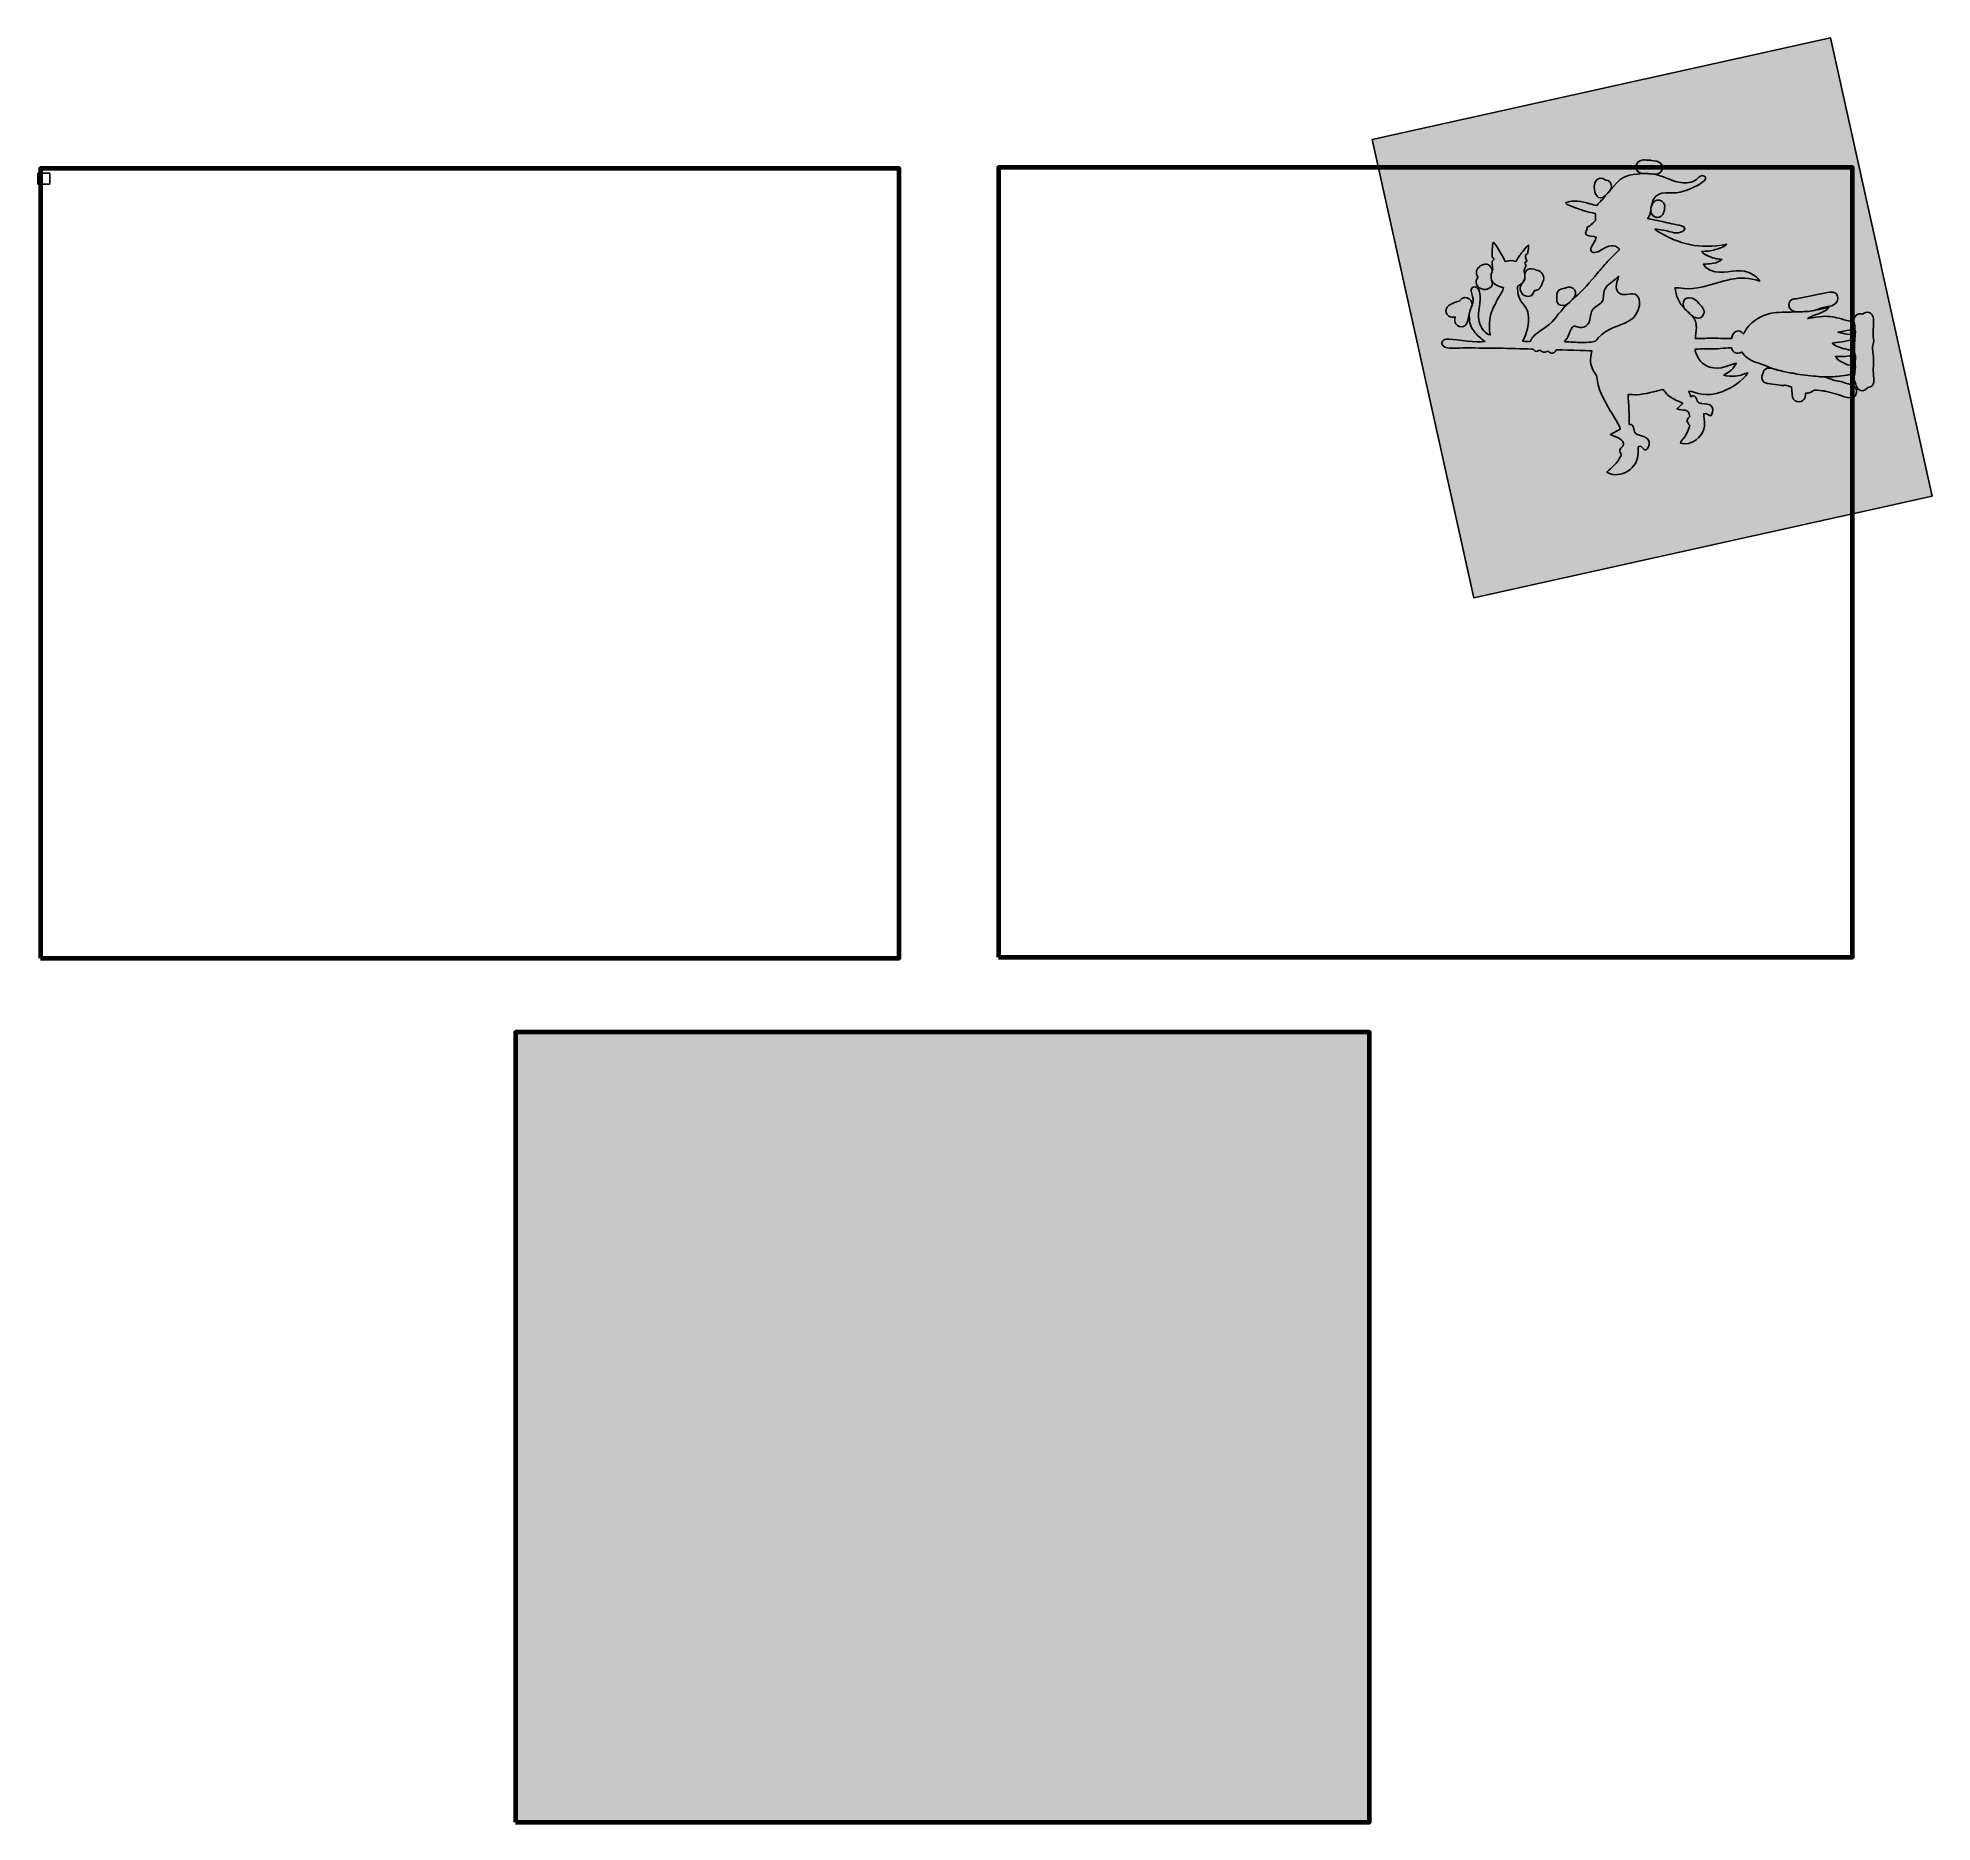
# Model space of a CAD drawing. Header units: centimetres. Extents: x -8.8 to 5.6, y -1 to 12.5.
import ezdxf

# ---------------------------------------------------------------- set-up
doc = ezdxf.new("R2010")
doc.units = ezdxf.units.CM
doc.header["$MEASUREMENT"] = 0
doc.header["$XCLIPFRAME"] = 0
doc.layers.add('layer 1', color=7, linetype='Continuous')
picture_1 = doc.add_image_def('image1.jpg', size_in_pixel=(1218, 1124))

msp = doc.modelspace()

# ---------------------------------------------------------------- hatches: boundary and pattern name
at = {"layer": 'layer 1', "true_color": 0xffffff}
h = msp.add_hatch(color=7, dxfattribs=at)
edge = h.paths.add_edge_path()
edge.add_spline(control_points=[(2.07916, 8.26422), (2.07916, 8.26422), (5.56329, 9.03551), (5.56329, 9.03551), (5.56329, 9.03551), (4.792, 12.51964), (4.792, 12.51964), (4.792, 12.51964), (1.30787, 11.74835), (1.30787, 11.74835), (1.30787, 11.74835), (2.07916, 8.26422), (2.07916, 8.26422)], knot_values=[0, 0, 0, 0, 0.25, 0.25, 0.25, 0.5, 0.5, 0.5, 0.75, 0.75, 0.75, 1, 1, 1, 1], degree=3, periodic=1)
h = msp.add_hatch(color=7, dxfattribs=at)
edge = h.paths.add_edge_path()
edge.add_spline(control_points=[(3.0828, 11.43924), (2.94837, 11.52429), (2.9813, 11.19107), (3.10119, 11.34342), (3.10531, 11.34662), (3.10902, 11.35064), (3.11209, 11.35551), (3.1192, 11.36353), (3.12428, 11.37477), (3.12578, 11.38961), (3.12227, 11.42428), (3.10338, 11.43833), (3.0828, 11.43924)], knot_values=[0, 0, 0, 0, 0.25, 0.25, 0.25, 0.5, 0.5, 0.5, 0.75, 0.75, 0.75, 1, 1, 1, 1], degree=3, periodic=1)
h = msp.add_hatch(color=7, dxfattribs=at)
edge = h.paths.add_edge_path()
edge.add_spline(control_points=[(3.38644, 11.48935), (3.38644, 11.48935), (3.45672, 11.48338), (3.45672, 11.48338), (3.51768, 11.47405), (3.56147, 11.58535), (3.42846, 11.58819), (3.41507, 11.59143), (3.40712, 11.58934), (3.39446, 11.58937), (3.38047, 11.59388), (3.35839, 11.59121), (3.3449, 11.58627), (3.29541, 11.56816), (3.30154, 11.48911), (3.36707, 11.48911), (3.37277, 11.48893), (3.38075, 11.48899), (3.38644, 11.48935)], knot_values=[0, 0, 0, 0, 0.16666667, 0.16666667, 0.16666667, 0.33333333, 0.33333333, 0.33333333, 0.5, 0.5, 0.5, 0.66666667, 0.66666667, 0.66666667, 0.83333333, 0.83333333, 0.83333333, 1, 1, 1, 1], degree=3, periodic=1)
at = {"layer": 'layer 1', "true_color": 0x000000}
h = msp.add_hatch(color=18, dxfattribs=at)
edge = h.paths.add_edge_path()
edge.add_spline(control_points=[(3.36366, 11.48919), (3.24737, 11.47175), (3.2255, 11.48784), (3.13578, 11.38492), (3.13164, 11.38016), (3.12493, 11.37141), (3.1187, 11.36506), (3.11507, 11.35826), (3.10715, 11.34803), (3.10119, 11.34341), (3.09679, 11.33782), (3.09154, 11.33239), (3.08583, 11.32773), (3.08416, 11.32521), (3.08232, 11.32292), (3.08034, 11.32087), (3.07351, 11.31033), (3.05806, 11.29269), (3.05069, 11.28481), (3.03543, 11.26852), (3.02696, 11.26215), (3.01557, 11.24441), (2.99926, 11.24694), (2.978, 11.25423), (2.96163, 11.2587), (2.90225, 11.27489), (2.83896, 11.29164), (2.77705, 11.26491), (2.79297, 11.23811), (2.96631, 11.18976), (3.00296, 11.18469), (3.00487, 11.17171), (3.00291, 11.16156), (3.00488, 11.14738), (3.00866, 11.12023), (2.98919, 11.11894), (2.97025, 11.09779), (2.95234, 11.0778), (2.9534, 11.09273), (2.94351, 11.08215), (2.93531, 11.07157), (2.94889, 11.07359), (2.9352, 11.05222), (2.92733, 11.03995), (2.92483, 11.02928), (2.93673, 11.02141), (2.95571, 11.00887), (2.98831, 11.01501), (3.0093, 11.0057), (3.00795, 10.9767), (2.98436, 10.95377), (2.97412, 10.93168), (2.95599, 10.89255), (2.98493, 10.87828), (3.02296, 10.89407), (3.05218, 10.90621), (3.07468, 10.92733), (3.10655, 10.93631), (3.13171, 10.94341), (3.15142, 10.94069), (3.17127, 10.92708), (3.1808, 10.92054), (3.1836, 10.91972), (3.18633, 10.91068), (3.18633, 10.91068), (3.09897, 10.82145), (3.09897, 10.82145), (3.06796, 10.78723), (3.04538, 10.7605), (3.01755, 10.72857), (2.96967, 10.67363), (2.90486, 10.5906), (2.84487, 10.54707), (2.84241, 10.54371), (2.83942, 10.54047), (2.83585, 10.53741), (2.82965, 10.52865), (2.8141, 10.51283), (2.79696, 10.50084), (2.79606, 10.49925), (2.79372, 10.49716), (2.78937, 10.49313), (2.78254, 10.4868), (2.777, 10.48131), (2.77058, 10.47447), (2.68381, 10.38198), (2.70923, 10.3748), (2.58294, 10.29014), (2.55565, 10.27185), (2.51806, 10.24362), (2.51262, 10.21441), (2.49768, 10.21107), (2.48312, 10.21223), (2.46765, 10.21207), (2.46765, 10.21207), (2.4522, 10.21421), (2.4522, 10.21421), (2.48007, 10.27406), (2.50431, 10.34532), (2.49346, 10.4174), (2.48608, 10.46638), (2.46361, 10.4822), (2.44118, 10.51525), (2.41624, 10.55201), (2.41441, 10.58169), (2.41105, 10.62906), (2.41516, 10.63332), (2.4377, 10.64692), (2.44591, 10.65378), (2.44701, 10.6547), (2.44813, 10.65546), (2.44927, 10.65608), (2.45216, 10.65988), (2.45508, 10.66332), (2.4586, 10.66659), (2.4586, 10.66659), (2.46683, 10.69122), (2.46683, 10.69122), (2.46683, 10.69122), (2.46778, 10.69134), (2.46778, 10.69134), (2.46772, 10.69555), (2.46795, 10.7), (2.46849, 10.7047), (2.46742, 10.70964), (2.46708, 10.71472), (2.46744, 10.71973), (2.46363, 10.73871), (2.45796, 10.74927), (2.46541, 10.76243), (2.48779, 10.802), (2.47077, 10.792), (2.4668, 10.81132), (2.4788, 10.82135), (2.48827, 10.81398), (2.47817, 10.83734), (2.46067, 10.87781), (2.48412, 10.86517), (2.49014, 10.88732), (2.49124, 10.89135), (2.49227, 10.90133), (2.49295, 10.90613), (2.49479, 10.91911), (2.49855, 10.93202), (2.49358, 10.94496), (2.47821, 10.93087), (2.45657, 10.90229), (2.44259, 10.88464), (2.43396, 10.87375), (2.4277, 10.86457), (2.41968, 10.8525), (2.41321, 10.84277), (2.40607, 10.82838), (2.39857, 10.81988), (2.36751, 10.82984), (2.35747, 10.82786), (2.31805, 10.82076), (2.3068, 10.84685), (2.248, 10.94996), (2.22903, 10.96664), (2.2195, 10.95039), (2.2181, 10.86863), (2.21964, 10.85373), (2.2476, 10.83573), (2.22599, 10.82915), (2.21889, 10.82213), (2.21982, 10.80513), (2.2197, 10.7904), (2.22277, 10.77143), (2.22477, 10.75905), (2.22261, 10.75277), (2.21925, 10.74554), (2.21882, 10.74054), (2.21616, 10.73227), (2.21309, 10.72519), (2.21147, 10.71397), (2.21115, 10.70278), (2.211, 10.69154), (2.21321, 10.68677), (2.2146, 10.68213), (2.21529, 10.67765), (2.22483, 10.66174), (2.23503, 10.6486), (2.25165, 10.6397), (2.26412, 10.63302), (2.28585, 10.62354), (2.30524, 10.62143), (2.30591, 10.59996), (2.27507, 10.55869), (2.26478, 10.54219), (2.25394, 10.52479), (2.24794, 10.5027), (2.23603, 10.48344), (2.19955, 10.42447), (2.19021, 10.34138), (2.20507, 10.26186), (2.16968, 10.26569), (2.13318, 10.31577), (2.1214, 10.36368), (2.10053, 10.44853), (2.14373, 10.50761), (2.12378, 10.58712), (2.11798, 10.61023), (2.09887, 10.63518), (2.0743, 10.62433), (2.04963, 10.61344), (2.06346, 10.57948), (2.07122, 10.55501), (2.07922, 10.52977), (2.07372, 10.50997), (2.06748, 10.49228), (2.06698, 10.48515), (2.0647, 10.47785), (2.06022, 10.47074), (2.05891, 10.46418), (2.05612, 10.45752), (2.05221, 10.45207), (2.05221, 10.45207), (2.04424, 10.42), (2.04424, 10.42), (2.0493, 10.37487), (2.03862, 10.3513), (2.07934, 10.29256), (2.10829, 10.2508), (2.13099, 10.23969), (2.16432, 10.21079), (2.09977, 10.20217), (1.96037, 10.22324), (1.89264, 10.23057), (1.82168, 10.23824), (1.82113, 10.17039), (1.87953, 10.1628), (1.91634, 10.15802), (1.9836, 10.16339), (2.02473, 10.16295), (2.18979, 10.16118), (2.35483, 10.16083), (2.51941, 10.15398), (2.54139, 10.15306), (2.53159, 10.14697), (2.54522, 10.13939), (2.5585, 10.13202), (2.5697, 10.14237), (2.58248, 10.1459), (2.60271, 10.12608), (2.61213, 10.1248), (2.64359, 10.13872), (2.65607, 10.13172), (2.65838, 10.12016), (2.67834, 10.12395), (2.6984, 10.12775), (2.69959, 10.14387), (2.70995, 10.14733), (2.71771, 10.14992), (2.96002, 10.14208), (2.97641, 10.14111), (2.97908, 10.10542), (2.93591, 10.06447), (3.01132, 9.95323), (3.02712, 9.92993), (2.99977, 9.87445), (3.11761, 9.68414), (3.13405, 9.6576), (3.18936, 9.57349), (3.19237, 9.5443), (3.19237, 9.5443), (3.11854, 9.50371), (3.11854, 9.50371), (3.16001, 9.48628), (3.22982, 9.46833), (3.21495, 9.41829), (3.21234, 9.40954), (3.17554, 9.39823), (3.19597, 9.36252), (3.20385, 9.34876), (3.20207, 9.34953), (3.19546, 9.33646), (3.17025, 9.28661), (3.13464, 9.25922), (3.09056, 9.21885), (3.15701, 9.16978), (3.32281, 9.21118), (3.32914, 9.3653), (3.33006, 9.38763), (3.32466, 9.39922), (3.33501, 9.41508), (3.35948, 9.41911), (3.36861, 9.38921), (3.38728, 9.38477), (3.40204, 9.39372), (3.41744, 9.42337), (3.41301, 9.4478), (3.40766, 9.47725), (3.38167, 9.48474), (3.36177, 9.49117), (3.28864, 9.51479), (3.30977, 9.51431), (3.29015, 9.56594), (3.28308, 9.58457), (3.26752, 9.58062), (3.26493, 9.58104), (3.26402, 9.58118), (3.26088, 9.5818), (3.26017, 9.58215), (3.26184, 9.65533), (3.25699, 9.73283), (3.25213, 9.80784), (3.26041, 9.81136), (3.30371, 9.80614), (3.31932, 9.80704), (3.38619, 9.81091), (3.45337, 9.83191), (3.5181, 9.84763), (3.54097, 9.82017), (3.55268, 9.8029), (3.58466, 9.78234), (3.60286, 9.77064), (3.65563, 9.75171), (3.66752, 9.74085), (3.66752, 9.74085), (3.6235, 9.70101), (3.6235, 9.70101), (3.67136, 9.68138), (3.71318, 9.70723), (3.72306, 9.64179), (3.68582, 9.61169), (3.70385, 9.59836), (3.72162, 9.57294), (3.70967, 9.5346), (3.69548, 9.50202), (3.67163, 9.47225), (3.66607, 9.46531), (3.65049, 9.44877), (3.65001, 9.44002), (3.73105, 9.41438), (3.81937, 9.47841), (3.83301, 9.56809), (3.83871, 9.6056), (3.82493, 9.63075), (3.82771, 9.66266), (3.8541, 9.67152), (3.85989, 9.64916), (3.8803, 9.64707), (3.89458, 9.6588), (3.90158, 9.68937), (3.89061, 9.7122), (3.88027, 9.73372), (3.85881, 9.73523), (3.83397, 9.73749), (3.76429, 9.74383), (3.78769, 9.75819), (3.76152, 9.79222), (3.75128, 9.80553), (3.74066, 9.79596), (3.72862, 9.79147), (3.72862, 9.79147), (3.71438, 9.83413), (3.71438, 9.83413), (3.77095, 9.82859), (3.8361, 9.78066), (3.97251, 9.83231), (4.04291, 9.85896), (4.12207, 9.91405), (4.16393, 9.97317), (4.13091, 9.96698), (4.11673, 9.95285), (4.06697, 9.94874), (4.04492, 9.94691), (3.99589, 9.94725), (3.97929, 9.9555), (3.99377, 9.96751), (4.01231, 9.97089), (4.03705, 9.99442), (4.05096, 10.00765), (4.0696, 10.03315), (4.07365, 10.04802), (4.02815, 10.03892), (3.95496, 9.98993), (3.87238, 10.01756), (3.82317, 10.03403), (3.77392, 10.07798), (3.76105, 10.15213), (3.77368, 10.15671), (3.87588, 10.15496), (3.89755, 10.15516), (3.94241, 10.15559), (4.01592, 10.16444), (4.03845, 10.1641), (4.05523, 10.12008), (4.07207, 10.11611), (4.11776, 10.13077), (4.14847, 10.08276), (4.18562, 10.06809), (4.23823, 10.04859), (4.2753, 10.03486), (4.31209, 10.02164), (4.34857, 10.00699), (4.3616, 10.00406), (4.37553, 9.99941), (4.38893, 9.99468), (4.3981, 9.99367), (4.40763, 9.99136), (4.41607, 9.98764), (4.43746, 9.98422), (4.45769, 9.97845), (4.4696, 9.97631), (4.48203, 9.97409), (4.49205, 9.97209), (4.50018, 9.97028), (4.51208, 9.97068), (4.52498, 9.96778), (4.53635, 9.96432), (4.53635, 9.96432), (4.66201, 9.94796), (4.66201, 9.94796), (4.68689, 9.94827), (4.71093, 9.94292), (4.71536, 9.94337), (4.72681, 9.94452), (4.73671, 9.94414), (4.7452, 9.94258), (4.76158, 9.94515), (4.81222, 9.94379), (4.82667, 9.94472), (4.86672, 9.94726), (4.92416, 9.95565), (4.97606, 9.97029), (4.97652, 9.97343), (4.97682, 9.97691), (4.97682, 9.98096), (4.97682, 9.98096), (4.9801, 10.0223), (4.9801, 10.0223), (4.96634, 10.02391), (4.95147, 10.02659), (4.93552, 10.03107), (4.89995, 10.04106), (4.84603, 10.06613), (4.82713, 10.09847), (4.86558, 10.0981), (4.89122, 10.09433), (4.93312, 10.10165), (4.94251, 10.10329), (4.95905, 10.10704), (4.97619, 10.11188), (4.97467, 10.12011), (4.97383, 10.13127), (4.97348, 10.14401), (4.95186, 10.14587), (4.92903, 10.1483), (4.91224, 10.15214), (4.88103, 10.15928), (4.81934, 10.17839), (4.80489, 10.19857), (4.83408, 10.20219), (4.91766, 10.21545), (4.97577, 10.23036), (4.97643, 10.24104), (4.97716, 10.25095), (4.97785, 10.25943), (4.92746, 10.26653), (4.86034, 10.27547), (4.8491, 10.28282), (4.8491, 10.28282), (4.9437, 10.29944), (4.9437, 10.29944), (4.95055, 10.30097), (4.96205, 10.30371), (4.97558, 10.30719), (4.97395, 10.32227), (4.97492, 10.33441), (4.97492, 10.33442), (4.97325, 10.3422), (4.97115, 10.35039), (4.97002, 10.35823), (4.97002, 10.35823), (4.96899, 10.35846), (4.96899, 10.35846), (4.81043, 10.39367), (4.80429, 10.42293), (4.61866, 10.38593), (4.64525, 10.41127), (4.75133, 10.43113), (4.78059, 10.46983), (4.78059, 10.46983), (4.66806, 10.44716), (4.66806, 10.44716), (4.66806, 10.44716), (4.66929, 10.4483), (4.66929, 10.4483), (4.64023, 10.44154), (4.60662, 10.43767), (4.59034, 10.4389), (4.57492, 10.43774), (4.55471, 10.43583), (4.53554, 10.43726), (4.41863, 10.42893), (4.29037, 10.45725), (4.17138, 10.33187), (4.14925, 10.30855), (4.14492, 10.29312), (4.12804, 10.26925), (4.11107, 10.28288), (4.10211, 10.30409), (4.07172, 10.28772), (4.05436, 10.27837), (4.04128, 10.25196), (4.0394, 10.23401), (4.01331, 10.23207), (3.94115, 10.23733), (3.90508, 10.23689), (3.85728, 10.23631), (3.81226, 10.23452), (3.76493, 10.2336), (3.76264, 10.25307), (3.77156, 10.29289), (3.77138, 10.31845), (3.77115, 10.35174), (3.7612, 10.38285), (3.7414, 10.40507), (3.73049, 10.41284), (3.72079, 10.42231), (3.71379, 10.43142), (3.70884, 10.43455), (3.70498, 10.43829), (3.70126, 10.44275), (3.69309, 10.44869), (3.68611, 10.45541), (3.68127, 10.46207), (3.64346, 10.49706), (3.61422, 10.56148), (3.60956, 10.62016), (3.6375, 10.624), (3.70475, 10.59805), (3.82047, 10.62672), (3.97692, 10.66549), (4.09188, 10.72737), (4.25311, 10.67069), (4.24224, 10.69689), (4.1923, 10.72776), (4.16967, 10.73669), (4.08661, 10.76948), (3.99835, 10.72583), (3.91747, 10.74112), (3.88267, 10.7477), (3.84038, 10.76633), (3.8254, 10.79904), (3.87335, 10.8049), (3.90371, 10.7993), (3.95297, 10.82489), (3.96088, 10.829), (3.96171, 10.82933), (3.9658, 10.83482), (3.95344, 10.83793), (3.93616, 10.83842), (3.92309, 10.84122), (3.89139, 10.84802), (3.83239, 10.86812), (3.81122, 10.89557), (3.85078, 10.89803), (3.87661, 10.89828), (3.91768, 10.91047), (3.93939, 10.91691), (3.9902, 10.93276), (4.00297, 10.95126), (3.79591, 10.90947), (3.63735, 10.95024), (3.47179, 11.05361), (3.46339, 11.05886), (3.46277, 11.05816), (3.4567, 11.06594), (3.48546, 11.06551), (3.54907, 11.05329), (3.57393, 11.04542), (3.59143, 11.03988), (3.61061, 11.0354), (3.63248, 11.0381), (3.65772, 11.04121), (3.68185, 11.04968), (3.68508, 11.06963), (3.67643, 11.09342), (3.64703, 11.09484), (3.62242, 11.0992), (3.57265, 11.10802), (3.52658, 11.12109), (3.47667, 11.13106), (3.45167, 11.13606), (3.42526, 11.14062), (3.40262, 11.14644), (3.40724, 11.1562), (3.41322, 11.16355), (3.41741, 11.17504), (3.42076, 11.1842), (3.42156, 11.19413), (3.42507, 11.20307), (3.42396, 11.2136), (3.42503, 11.22393), (3.42885, 11.23318), (3.43003, 11.23974), (3.43164, 11.24561), (3.43363, 11.25086), (3.43363, 11.25086), (3.43344, 11.25092), (3.43344, 11.25092), (3.44795, 11.36758), (3.56097, 11.33754), (3.61994, 11.34207), (3.69155, 11.34758), (3.83036, 11.4136), (3.84029, 11.44561), (3.84771, 11.46949), (3.82166, 11.478), (3.80411, 11.46926), (3.78969, 11.4621), (3.77748, 11.44519), (3.7609, 11.43541), (3.72309, 11.4131), (3.67771, 11.41467), (3.63917, 11.42265), (3.5704, 11.43688), (3.51663, 11.4714), (3.44905, 11.48365), (3.44565, 11.4847), (3.4122, 11.48766), (3.40862, 11.4874), (3.40862, 11.4874), (3.40863, 11.48746), (3.40863, 11.48746), (3.39952, 11.48824), (3.39118, 11.48902), (3.38205, 11.48912), (3.38205, 11.48912), (3.38207, 11.48923), (3.38207, 11.48923), (3.37597, 11.48926), (3.36967, 11.48905), (3.36366, 11.48919)], knot_values=[0, 0, 0, 0, 0.00471698, 0.00471698, 0.00471698, 0.00943396, 0.00943396, 0.00943396, 0.01415094, 0.01415094, 0.01415094, 0.01886792, 0.01886792, 0.01886792, 0.02358491, 0.02358491, 0.02358491, 0.02830189, 0.02830189, 0.02830189, 0.03301887, 0.03301887, 0.03301887, 0.03773585, 0.03773585, 0.03773585, 0.04245283, 0.04245283, 0.04245283, 0.04716981, 0.04716981, 0.04716981, 0.05188679, 0.05188679, 0.05188679, 0.05660377, 0.05660377, 0.05660377, 0.06132075, 0.06132075, 0.06132075, 0.06603774, 0.06603774, 0.06603774, 0.07075472, 0.07075472, 0.07075472, 0.0754717, 0.0754717, 0.0754717, 0.08018868, 0.08018868, 0.08018868, 0.08490566, 0.08490566, 0.08490566, 0.08962264, 0.08962264, 0.08962264, 0.09433962, 0.09433962, 0.09433962, 0.0990566, 0.0990566, 0.0990566, 0.10377358, 0.10377358, 0.10377358, 0.10849057, 0.10849057, 0.10849057, 0.11320755, 0.11320755, 0.11320755, 0.11792453, 0.11792453, 0.11792453, 0.12264151, 0.12264151, 0.12264151, 0.12735849, 0.12735849, 0.12735849, 0.13207547, 0.13207547, 0.13207547, 0.13679245, 0.13679245, 0.13679245, 0.14150943, 0.14150943, 0.14150943, 0.14622642, 0.14622642, 0.14622642, 0.1509434, 0.1509434, 0.1509434, 0.15566038, 0.15566038, 0.15566038, 0.16037736, 0.16037736, 0.16037736, 0.16509434, 0.16509434, 0.16509434, 0.16981132, 0.16981132, 0.16981132, 0.1745283, 0.1745283, 0.1745283, 0.17924528, 0.17924528, 0.17924528, 0.18396226, 0.18396226, 0.18396226, 0.18867925, 0.18867925, 0.18867925, 0.19339623, 0.19339623, 0.19339623, 0.19811321, 0.19811321, 0.19811321, 0.20283019, 0.20283019, 0.20283019, 0.20754717, 0.20754717, 0.20754717, 0.21226415, 0.21226415, 0.21226415, 0.21698113, 0.21698113, 0.21698113, 0.22169811, 0.22169811, 0.22169811, 0.22641509, 0.22641509, 0.22641509, 0.23113208, 0.23113208, 0.23113208, 0.23584906, 0.23584906, 0.23584906, 0.24056604, 0.24056604, 0.24056604, 0.24528302, 0.24528302, 0.24528302, 0.25, 0.25, 0.25, 0.25471698, 0.25471698, 0.25471698, 0.25943396, 0.25943396, 0.25943396, 0.26415094, 0.26415094, 0.26415094, 0.26886792, 0.26886792, 0.26886792, 0.27358491, 0.27358491, 0.27358491, 0.27830189, 0.27830189, 0.27830189, 0.28301887, 0.28301887, 0.28301887, 0.28773585, 0.28773585, 0.28773585, 0.29245283, 0.29245283, 0.29245283, 0.29716981, 0.29716981, 0.29716981, 0.30188679, 0.30188679, 0.30188679, 0.30660377, 0.30660377, 0.30660377, 0.31132075, 0.31132075, 0.31132075, 0.31603774, 0.31603774, 0.31603774, 0.32075472, 0.32075472, 0.32075472, 0.3254717, 0.3254717, 0.3254717, 0.33018868, 0.33018868, 0.33018868, 0.33490566, 0.33490566, 0.33490566, 0.33962264, 0.33962264, 0.33962264, 0.34433962, 0.34433962, 0.34433962, 0.3490566, 0.3490566, 0.3490566, 0.35377358, 0.35377358, 0.35377358, 0.35849057, 0.35849057, 0.35849057, 0.36320755, 0.36320755, 0.36320755, 0.36792453, 0.36792453, 0.36792453, 0.37264151, 0.37264151, 0.37264151, 0.37735849, 0.37735849, 0.37735849, 0.38207547, 0.38207547, 0.38207547, 0.38679245, 0.38679245, 0.38679245, 0.39150943, 0.39150943, 0.39150943, 0.39622642, 0.39622642, 0.39622642, 0.4009434, 0.4009434, 0.4009434, 0.40566038, 0.40566038, 0.40566038, 0.41037736, 0.41037736, 0.41037736, 0.41509434, 0.41509434, 0.41509434, 0.41981132, 0.41981132, 0.41981132, 0.4245283, 0.4245283, 0.4245283, 0.42924528, 0.42924528, 0.42924528, 0.43396226, 0.43396226, 0.43396226, 0.43867925, 0.43867925, 0.43867925, 0.44339623, 0.44339623, 0.44339623, 0.44811321, 0.44811321, 0.44811321, 0.45283019, 0.45283019, 0.45283019, 0.45754717, 0.45754717, 0.45754717, 0.46226415, 0.46226415, 0.46226415, 0.46698113, 0.46698113, 0.46698113, 0.47169811, 0.47169811, 0.47169811, 0.47641509, 0.47641509, 0.47641509, 0.48113208, 0.48113208, 0.48113208, 0.48584906, 0.48584906, 0.48584906, 0.49056604, 0.49056604, 0.49056604, 0.49528302, 0.49528302, 0.49528302, 0.5, 0.5, 0.5, 0.50471698, 0.50471698, 0.50471698, 0.50943396, 0.50943396, 0.50943396, 0.51415094, 0.51415094, 0.51415094, 0.51886792, 0.51886792, 0.51886792, 0.52358491, 0.52358491, 0.52358491, 0.52830189, 0.52830189, 0.52830189, 0.53301887, 0.53301887, 0.53301887, 0.53773585, 0.53773585, 0.53773585, 0.54245283, 0.54245283, 0.54245283, 0.54716981, 0.54716981, 0.54716981, 0.55188679, 0.55188679, 0.55188679, 0.55660377, 0.55660377, 0.55660377, 0.56132075, 0.56132075, 0.56132075, 0.56603774, 0.56603774, 0.56603774, 0.57075472, 0.57075472, 0.57075472, 0.5754717, 0.5754717, 0.5754717, 0.58018868, 0.58018868, 0.58018868, 0.58490566, 0.58490566, 0.58490566, 0.58962264, 0.58962264, 0.58962264, 0.59433962, 0.59433962, 0.59433962, 0.5990566, 0.5990566, 0.5990566, 0.60377358, 0.60377358, 0.60377358, 0.60849057, 0.60849057, 0.60849057, 0.61320755, 0.61320755, 0.61320755, 0.61792453, 0.61792453, 0.61792453, 0.62264151, 0.62264151, 0.62264151, 0.62735849, 0.62735849, 0.62735849, 0.63207547, 0.63207547, 0.63207547, 0.63679245, 0.63679245, 0.63679245, 0.64150943, 0.64150943, 0.64150943, 0.64622642, 0.64622642, 0.64622642, 0.6509434, 0.6509434, 0.6509434, 0.65566038, 0.65566038, 0.65566038, 0.66037736, 0.66037736, 0.66037736, 0.66509434, 0.66509434, 0.66509434, 0.66981132, 0.66981132, 0.66981132, 0.6745283, 0.6745283, 0.6745283, 0.67924528, 0.67924528, 0.67924528, 0.68396226, 0.68396226, 0.68396226, 0.68867925, 0.68867925, 0.68867925, 0.69339623, 0.69339623, 0.69339623, 0.69811321, 0.69811321, 0.69811321, 0.70283019, 0.70283019, 0.70283019, 0.70754717, 0.70754717, 0.70754717, 0.71226415, 0.71226415, 0.71226415, 0.71698113, 0.71698113, 0.71698113, 0.72169811, 0.72169811, 0.72169811, 0.72641509, 0.72641509, 0.72641509, 0.73113208, 0.73113208, 0.73113208, 0.73584906, 0.73584906, 0.73584906, 0.74056604, 0.74056604, 0.74056604, 0.74528302, 0.74528302, 0.74528302, 0.75, 0.75, 0.75, 0.75471698, 0.75471698, 0.75471698, 0.75943396, 0.75943396, 0.75943396, 0.76415094, 0.76415094, 0.76415094, 0.76886792, 0.76886792, 0.76886792, 0.77358491, 0.77358491, 0.77358491, 0.77830189, 0.77830189, 0.77830189, 0.78301887, 0.78301887, 0.78301887, 0.78773585, 0.78773585, 0.78773585, 0.79245283, 0.79245283, 0.79245283, 0.79716981, 0.79716981, 0.79716981, 0.80188679, 0.80188679, 0.80188679, 0.80660377, 0.80660377, 0.80660377, 0.81132075, 0.81132075, 0.81132075, 0.81603774, 0.81603774, 0.81603774, 0.82075472, 0.82075472, 0.82075472, 0.8254717, 0.8254717, 0.8254717, 0.83018868, 0.83018868, 0.83018868, 0.83490566, 0.83490566, 0.83490566, 0.83962264, 0.83962264, 0.83962264, 0.84433962, 0.84433962, 0.84433962, 0.8490566, 0.8490566, 0.8490566, 0.85377358, 0.85377358, 0.85377358, 0.85849057, 0.85849057, 0.85849057, 0.86320755, 0.86320755, 0.86320755, 0.86792453, 0.86792453, 0.86792453, 0.87264151, 0.87264151, 0.87264151, 0.87735849, 0.87735849, 0.87735849, 0.88207547, 0.88207547, 0.88207547, 0.88679245, 0.88679245, 0.88679245, 0.89150943, 0.89150943, 0.89150943, 0.89622642, 0.89622642, 0.89622642, 0.9009434, 0.9009434, 0.9009434, 0.90566038, 0.90566038, 0.90566038, 0.91037736, 0.91037736, 0.91037736, 0.91509434, 0.91509434, 0.91509434, 0.91981132, 0.91981132, 0.91981132, 0.9245283, 0.9245283, 0.9245283, 0.92924528, 0.92924528, 0.92924528, 0.93396226, 0.93396226, 0.93396226, 0.93867925, 0.93867925, 0.93867925, 0.94339623, 0.94339623, 0.94339623, 0.94811321, 0.94811321, 0.94811321, 0.95283019, 0.95283019, 0.95283019, 0.95754717, 0.95754717, 0.95754717, 0.96226415, 0.96226415, 0.96226415, 0.96698113, 0.96698113, 0.96698113, 0.97169811, 0.97169811, 0.97169811, 0.97641509, 0.97641509, 0.97641509, 0.98113208, 0.98113208, 0.98113208, 0.98584906, 0.98584906, 0.98584906, 0.99056604, 0.99056604, 0.99056604, 0.99528302, 0.99528302, 0.99528302, 1, 1, 1, 1], degree=3, periodic=1)
at = {"layer": 'layer 1', "true_color": 0xffffff}
h = msp.add_hatch(color=7, dxfattribs=at)
edge = h.paths.add_edge_path()
edge.add_spline(control_points=[(3.42885, 11.23319), (3.42459, 11.2229), (3.42325, 11.21012), (3.42635, 11.19482), (3.43569, 11.14882), (3.5069, 11.1336), (3.52478, 11.19687), (3.5282, 11.20455), (3.53007, 11.21354), (3.52976, 11.22376), (3.54743, 11.28464), (3.44526, 11.32469), (3.42885, 11.23319)], knot_values=[0, 0, 0, 0, 0.25, 0.25, 0.25, 0.5, 0.5, 0.5, 0.75, 0.75, 0.75, 1, 1, 1, 1], degree=3, periodic=1)
h = msp.add_hatch(color=7, dxfattribs=at)
edge = h.paths.add_edge_path()
edge.add_spline(control_points=[(2.09958, 10.73673), (2.09996, 10.72284), (2.10378, 10.71222), (2.10981, 10.70444), (2.10981, 10.70444), (2.1096, 10.69746), (2.1096, 10.69746), (2.08613, 10.67103), (2.09672, 10.62147), (2.14092, 10.61254), (2.17677, 10.59096), (2.24337, 10.62913), (2.21529, 10.67772), (2.2146, 10.68218), (2.21319, 10.68681), (2.21099, 10.69156), (2.21111, 10.70155), (2.21139, 10.71202), (2.21273, 10.7227), (2.21312, 10.72539), (2.2139, 10.72729), (2.21448, 10.72987), (2.22154, 10.7431), (2.22179, 10.75912), (2.20998, 10.77575), (2.19174, 10.81019), (2.14172, 10.80365), (2.1198, 10.77653), (2.10815, 10.76774), (2.10006, 10.75441), (2.09958, 10.73673)], knot_values=[0, 0, 0, 0, 0.1, 0.1, 0.1, 0.2, 0.2, 0.2, 0.3, 0.3, 0.3, 0.4, 0.4, 0.4, 0.5, 0.5, 0.5, 0.6, 0.6, 0.6, 0.7, 0.7, 0.7, 0.8, 0.8, 0.8, 0.9, 0.9, 0.9, 1, 1, 1, 1], degree=3, periodic=1)
h = msp.add_hatch(color=7, dxfattribs=at)
edge = h.paths.add_edge_path()
edge.add_spline(control_points=[(2.60104, 10.66062), (2.63158, 10.69879), (2.59491, 10.7512), (2.55502, 10.75429), (2.54961, 10.75752), (2.54322, 10.76021), (2.53578, 10.76216), (2.48556, 10.77532), (2.46154, 10.73709), (2.46848, 10.70477), (2.46777, 10.69856), (2.46761, 10.69276), (2.46792, 10.68739), (2.46738, 10.68539), (2.46687, 10.68333), (2.46643, 10.6812), (2.46638, 10.68093), (2.46296, 10.67532), (2.4586, 10.66659), (2.43846, 10.64786), (2.42366, 10.615), (2.44099, 10.58992), (2.4443, 10.5736), (2.45527, 10.56017), (2.4799, 10.55517), (2.51756, 10.54753), (2.52966, 10.5729), (2.54077, 10.59925), (2.56302, 10.59677), (2.58672, 10.61163), (2.59839, 10.65198), (2.59839, 10.65198), (2.60104, 10.66062), (2.60104, 10.66062)], knot_values=[0, 0, 0, 0, 0.09090909, 0.09090909, 0.09090909, 0.18181818, 0.18181818, 0.18181818, 0.27272727, 0.27272727, 0.27272727, 0.36363636, 0.36363636, 0.36363636, 0.45454545, 0.45454545, 0.45454545, 0.54545455, 0.54545455, 0.54545455, 0.63636364, 0.63636364, 0.63636364, 0.72727273, 0.72727273, 0.72727273, 0.81818182, 0.81818182, 0.81818182, 0.90909091, 0.90909091, 0.90909091, 1, 1, 1, 1], degree=3, periodic=1)
h = msp.add_hatch(color=7, dxfattribs=at)
edge = h.paths.add_edge_path()
edge.add_spline(control_points=[(2.77009, 10.20907), (2.81327, 10.20796), (2.85831, 10.20477), (2.902, 10.20447), (2.92409, 10.20431), (2.95063, 10.20446), (2.97171, 10.207), (3.01525, 10.21224), (3.00424, 10.21667), (3.0254, 10.23956), (3.09902, 10.31919), (3.18416, 10.32443), (3.25668, 10.36541), (3.35924, 10.42336), (3.35566, 10.55635), (3.30606, 10.5703), (3.26127, 10.5829), (3.21654, 10.55029), (3.17893, 10.58341), (3.14492, 10.61337), (3.17415, 10.67604), (3.18002, 10.70654), (3.16992, 10.69887), (3.15958, 10.68781), (3.14798, 10.67825), (3.11214, 10.64872), (3.0749, 10.63133), (3.06805, 10.57971), (3.0625, 10.5379), (3.06847, 10.52172), (3.03868, 10.49741), (3.00932, 10.47345), (2.98838, 10.47122), (2.9746, 10.43817), (2.96355, 10.41167), (2.9666, 10.37691), (2.95327, 10.35344), (2.93922, 10.32873), (2.91014, 10.30913), (2.87363, 10.32078), (2.84846, 10.32881), (2.83607, 10.34423), (2.80992, 10.28583), (2.79404, 10.2504), (2.79986, 10.25008), (2.77679, 10.2206), (2.77679, 10.2206), (2.77009, 10.20907), (2.77009, 10.20907)], knot_values=[0, 0, 0, 0, 0.0625, 0.0625, 0.0625, 0.125, 0.125, 0.125, 0.1875, 0.1875, 0.1875, 0.25, 0.25, 0.25, 0.3125, 0.3125, 0.3125, 0.375, 0.375, 0.375, 0.4375, 0.4375, 0.4375, 0.5, 0.5, 0.5, 0.5625, 0.5625, 0.5625, 0.625, 0.625, 0.625, 0.6875, 0.6875, 0.6875, 0.75, 0.75, 0.75, 0.8125, 0.8125, 0.8125, 0.875, 0.875, 0.875, 0.9375, 0.9375, 0.9375, 1, 1, 1, 1], degree=3, periodic=1)
h = msp.add_hatch(color=7, dxfattribs=at)
edge = h.paths.add_edge_path()
edge.add_spline(control_points=[(2.06023, 10.47077), (2.09189, 10.52099), (2.01398, 10.58069), (1.97261, 10.52207), (1.97201, 10.52147), (1.97136, 10.52059), (1.97065, 10.51948), (1.93374, 10.50737), (1.88897, 10.4928), (1.87578, 10.47106), (1.87578, 10.47106), (1.86854, 10.44514), (1.86854, 10.44514), (1.86955, 10.4082), (1.90329, 10.38661), (1.93775, 10.39889), (1.93523, 10.37575), (1.93601, 10.35569), (1.94278, 10.34564), (1.97113, 10.3036), (2.03871, 10.31953), (2.03871, 10.39776), (2.03871, 10.39776), (2.05221, 10.45207), (2.05221, 10.45207), (2.05613, 10.45752), (2.05891, 10.46421), (2.06023, 10.47077)], knot_values=[0, 0, 0, 0, 0.11111111, 0.11111111, 0.11111111, 0.22222222, 0.22222222, 0.22222222, 0.33333333, 0.33333333, 0.33333333, 0.44444444, 0.44444444, 0.44444444, 0.55555556, 0.55555556, 0.55555556, 0.66666667, 0.66666667, 0.66666667, 0.77777778, 0.77777778, 0.77777778, 0.88888889, 0.88888889, 0.88888889, 1, 1, 1, 1], degree=3, periodic=1)
h = msp.add_hatch(color=7, dxfattribs=at)
edge = h.paths.add_edge_path()
edge.add_spline(control_points=[(2.83585, 10.53741), (2.88279, 10.57768), (2.83022, 10.64881), (2.77882, 10.61926), (2.76679, 10.61235), (2.70063, 10.61308), (2.71101, 10.55281), (2.71114, 10.55206), (2.69711, 10.48174), (2.7603, 10.48496), (2.78677, 10.4863), (2.82517, 10.52232), (2.83585, 10.53741)], knot_values=[0, 0, 0, 0, 0.25, 0.25, 0.25, 0.5, 0.5, 0.5, 0.75, 0.75, 0.75, 1, 1, 1, 1], degree=3, periodic=1)
h = msp.add_hatch(color=7, dxfattribs=at)
edge = h.paths.add_edge_path()
edge.add_spline(control_points=[(3.67656, 10.46996), (3.68073, 10.46087), (3.68983, 10.45105), (3.70125, 10.44275), (3.70501, 10.43827), (3.70884, 10.43455), (3.71383, 10.4314), (3.7396, 10.39792), (3.80162, 10.35956), (3.82675, 10.41893), (3.83945, 10.44896), (3.81822, 10.47443), (3.79155, 10.49955), (3.76547, 10.55125), (3.66687, 10.56749), (3.67067, 10.4929), (3.67067, 10.4929), (3.67656, 10.46996), (3.67656, 10.46996)], knot_values=[0, 0, 0, 0, 0.16666667, 0.16666667, 0.16666667, 0.33333333, 0.33333333, 0.33333333, 0.5, 0.5, 0.5, 0.66666667, 0.66666667, 0.66666667, 0.83333333, 0.83333333, 0.83333333, 1, 1, 1, 1], degree=3, periodic=1)
h = msp.add_hatch(color=7, dxfattribs=at)
edge = h.paths.add_edge_path()
edge.add_spline(control_points=[(4.59034, 10.4389), (4.61764, 10.43684), (4.69371, 10.44913), (4.71528, 10.46529), (4.71528, 10.46529), (4.76861, 10.47825), (4.76861, 10.47825), (4.86725, 10.47959), (4.87791, 10.60128), (4.77973, 10.58599), (4.77973, 10.58599), (4.54317, 10.53732), (4.54317, 10.53732), (4.52079, 10.53732), (4.47254, 10.53849), (4.47521, 10.48614), (4.47818, 10.42782), (4.55035, 10.43588), (4.59034, 10.4389)], knot_values=[0, 0, 0, 0, 0.16666667, 0.16666667, 0.16666667, 0.33333333, 0.33333333, 0.33333333, 0.5, 0.5, 0.5, 0.66666667, 0.66666667, 0.66666667, 0.83333333, 0.83333333, 0.83333333, 1, 1, 1, 1], degree=3, periodic=1)
h = msp.add_hatch(color=7, dxfattribs=at)
edge = h.paths.add_edge_path()
edge.add_spline(control_points=[(4.97492, 10.33442), (4.97492, 10.33441), (4.97277, 10.30762), (4.98022, 10.28415), (4.97718, 10.2602), (4.96643, 10.12235), (4.97987, 10.10021), (4.97987, 10.10021), (4.97682, 9.98096), (4.97682, 9.98096), (4.97682, 9.95061), (4.96038, 9.95187), (4.98009, 9.89288), (4.98504, 9.87807), (4.99972, 9.81751), (5.05408, 9.84376), (5.05408, 9.84376), (5.07503, 9.8627), (5.07503, 9.8627), (5.14089, 9.86773), (5.11607, 9.94474), (5.11592, 9.98542), (5.1157, 10.04611), (5.1219, 10.07089), (5.11273, 10.13472), (5.10372, 10.19748), (5.12967, 10.18925), (5.11449, 10.25099), (5.11449, 10.25099), (5.11869, 10.37936), (5.11869, 10.37936), (5.11162, 10.4423), (5.06109, 10.44484), (5.03472, 10.42048), (5.00432, 10.4309), (4.9595, 10.41121), (4.97086, 10.35335), (4.97086, 10.35335), (4.97492, 10.33442), (4.97492, 10.33442)], knot_values=[0, 0, 0, 0, 0.07692308, 0.07692308, 0.07692308, 0.15384615, 0.15384615, 0.15384615, 0.23076923, 0.23076923, 0.23076923, 0.30769231, 0.30769231, 0.30769231, 0.38461538, 0.38461538, 0.38461538, 0.46153846, 0.46153846, 0.46153846, 0.53846154, 0.53846154, 0.53846154, 0.61538462, 0.61538462, 0.61538462, 0.69230769, 0.69230769, 0.69230769, 0.76923077, 0.76923077, 0.76923077, 0.84615385, 0.84615385, 0.84615385, 0.92307692, 0.92307692, 0.92307692, 1, 1, 1, 1], degree=3, periodic=1)
h = msp.add_hatch(color=7, dxfattribs=at)
edge = h.paths.add_edge_path()
edge.add_spline(control_points=[(4.40912, 9.87976), (4.42088, 9.87593), (4.4321, 9.87647), (4.44187, 9.87999), (4.45984, 9.87725), (4.47866, 9.87309), (4.49536, 9.86554), (4.496, 9.83031), (4.49834, 9.7892), (4.51029, 9.77323), (4.53938, 9.73432), (4.60233, 9.75568), (4.60029, 9.80571), (4.60013, 9.80978), (4.60001, 9.81409), (4.59993, 9.81858), (4.62311, 9.81626), (4.65012, 9.8255), (4.66718, 9.84294), (4.69705, 9.83978), (4.72384, 9.83721), (4.74131, 9.83544), (4.74469, 9.8351), (4.74796, 9.83503), (4.75111, 9.83521), (4.75111, 9.83521), (4.82806, 9.81271), (4.82806, 9.81271), (4.86714, 9.80708), (4.9806, 9.74063), (4.98929, 9.82636), (4.99428, 9.87559), (4.93873, 9.88546), (4.88502, 9.90215), (4.83619, 9.91732), (4.84198, 9.90443), (4.77433, 9.93306), (4.75395, 9.94171), (4.73807, 9.94566), (4.71536, 9.94337), (4.71094, 9.94292), (4.6869, 9.94826), (4.66204, 9.94796), (4.66204, 9.94796), (4.53635, 9.96432), (4.53635, 9.96432), (4.52496, 9.96779), (4.51214, 9.97066), (4.50021, 9.97028), (4.49207, 9.97209), (4.48204, 9.97409), (4.4696, 9.97631), (4.4577, 9.97844), (4.43747, 9.9842), (4.41609, 9.98763), (4.40734, 9.9915), (4.39726, 9.99389), (4.38773, 9.9948), (4.35506, 10.00638), (4.2891, 10.03149), (4.27929, 9.97228), (4.2603, 9.94492), (4.26775, 9.89839), (4.31126, 9.89234), (4.31126, 9.89234), (4.40912, 9.87976), (4.40912, 9.87976)], knot_values=[0, 0, 0, 0, 0.04545455, 0.04545455, 0.04545455, 0.09090909, 0.09090909, 0.09090909, 0.13636364, 0.13636364, 0.13636364, 0.18181818, 0.18181818, 0.18181818, 0.22727273, 0.22727273, 0.22727273, 0.27272727, 0.27272727, 0.27272727, 0.31818182, 0.31818182, 0.31818182, 0.36363636, 0.36363636, 0.36363636, 0.40909091, 0.40909091, 0.40909091, 0.45454545, 0.45454545, 0.45454545, 0.5, 0.5, 0.5, 0.54545455, 0.54545455, 0.54545455, 0.59090909, 0.59090909, 0.59090909, 0.63636364, 0.63636364, 0.63636364, 0.68181818, 0.68181818, 0.68181818, 0.72727273, 0.72727273, 0.72727273, 0.77272727, 0.77272727, 0.77272727, 0.81818182, 0.81818182, 0.81818182, 0.86363636, 0.86363636, 0.86363636, 0.90909091, 0.90909091, 0.90909091, 0.95454545, 0.95454545, 0.95454545, 1, 1, 1, 1], degree=3, periodic=1)
at = {"layer": 'layer 1', "true_color": 0x2b2a29}
msp.add_hatch(color=250, dxfattribs=at).paths.add_polyline_path([(-5.20237, -1.04316), (1.28687, -1.04316), (1.28687, 4.96114), (-5.20237, 4.96114), (-5.20237, -1.04316)])

# ---------------------------------------------------------------- linework, layer by layer
at = {"layer": 'layer 1', "color": 250, "lineweight": 211}
for points in [[(-8.81407, 5.52311), (-2.28751, 5.52311), (-2.28751, 11.52739), (-8.81407, 11.52739), (-8.81407, 5.52311)], [(-1.53176, 5.53106), (4.95748, 5.53106), (4.95748, 11.53536), (-1.53176, 11.53536), (-1.53176, 5.53106)], [(-5.20237, -1.04316), (1.28687, -1.04316), (1.28687, 4.96114), (-5.20237, 4.96114), (-5.20237, -1.04316)]]:
    msp.add_lwpolyline(points, close=True, dxfattribs=at)
at = {"layer": 'layer 1', "color": 7}
for points, knots in [([(2.07916, 8.26422), (2.07916, 8.26422), (5.56329, 9.03551), (5.56329, 9.03551), (5.56329, 9.03551), (4.792, 12.51964), (4.792, 12.51964), (4.792, 12.51964), (1.30787, 11.74835), (1.30787, 11.74835), (1.30787, 11.74835), (2.07916, 8.26422), (2.07916, 8.26422)], [0, 0, 0, 0, 0.25, 0.25, 0.25, 0.5, 0.5, 0.5, 0.75, 0.75, 0.75, 1, 1, 1, 1]), ([(3.0828, 11.43924), (2.94837, 11.52429), (2.9813, 11.19107), (3.10119, 11.34342), (3.10531, 11.34662), (3.10902, 11.35064), (3.11209, 11.35551), (3.1192, 11.36353), (3.12428, 11.37477), (3.12578, 11.38961), (3.12227, 11.42428), (3.10338, 11.43833), (3.0828, 11.43924)], [0, 0, 0, 0, 0.25, 0.25, 0.25, 0.5, 0.5, 0.5, 0.75, 0.75, 0.75, 1, 1, 1, 1]), ([(3.38644, 11.48935), (3.38644, 11.48935), (3.45672, 11.48338), (3.45672, 11.48338), (3.51768, 11.47405), (3.56147, 11.58535), (3.42846, 11.58819), (3.41507, 11.59143), (3.40712, 11.58934), (3.39446, 11.58937), (3.38047, 11.59388), (3.35839, 11.59121), (3.3449, 11.58627), (3.29541, 11.56816), (3.30154, 11.48911), (3.36707, 11.48911), (3.37277, 11.48893), (3.38075, 11.48899), (3.38644, 11.48935)], [0, 0, 0, 0, 0.16666667, 0.16666667, 0.16666667, 0.33333333, 0.33333333, 0.33333333, 0.5, 0.5, 0.5, 0.66666667, 0.66666667, 0.66666667, 0.83333333, 0.83333333, 0.83333333, 1, 1, 1, 1]), ([(3.42885, 11.23319), (3.42459, 11.2229), (3.42325, 11.21012), (3.42635, 11.19482), (3.43569, 11.14882), (3.5069, 11.1336), (3.52478, 11.19687), (3.5282, 11.20455), (3.53007, 11.21354), (3.52976, 11.22376), (3.54743, 11.28464), (3.44526, 11.32469), (3.42885, 11.23319)], [0, 0, 0, 0, 0.25, 0.25, 0.25, 0.5, 0.5, 0.5, 0.75, 0.75, 0.75, 1, 1, 1, 1]), ([(2.09958, 10.73673), (2.09996, 10.72284), (2.10378, 10.71222), (2.10981, 10.70444), (2.10981, 10.70444), (2.1096, 10.69746), (2.1096, 10.69746), (2.08613, 10.67103), (2.09672, 10.62147), (2.14092, 10.61254), (2.17677, 10.59096), (2.24337, 10.62913), (2.21529, 10.67772), (2.2146, 10.68218), (2.21319, 10.68681), (2.21099, 10.69156), (2.21111, 10.70155), (2.21139, 10.71202), (2.21273, 10.7227), (2.21312, 10.72539), (2.2139, 10.72729), (2.21448, 10.72987), (2.22154, 10.7431), (2.22179, 10.75912), (2.20998, 10.77575), (2.19174, 10.81019), (2.14172, 10.80365), (2.1198, 10.77653), (2.10815, 10.76774), (2.10006, 10.75441), (2.09958, 10.73673)], [0, 0, 0, 0, 0.1, 0.1, 0.1, 0.2, 0.2, 0.2, 0.3, 0.3, 0.3, 0.4, 0.4, 0.4, 0.5, 0.5, 0.5, 0.6, 0.6, 0.6, 0.7, 0.7, 0.7, 0.8, 0.8, 0.8, 0.9, 0.9, 0.9, 1, 1, 1, 1]), ([(2.60104, 10.66062), (2.63158, 10.69879), (2.59491, 10.7512), (2.55502, 10.75429), (2.54961, 10.75752), (2.54322, 10.76021), (2.53578, 10.76216), (2.48556, 10.77532), (2.46154, 10.73709), (2.46848, 10.70477), (2.46777, 10.69856), (2.46761, 10.69276), (2.46792, 10.68739), (2.46738, 10.68539), (2.46687, 10.68333), (2.46643, 10.6812), (2.46638, 10.68093), (2.46296, 10.67532), (2.4586, 10.66659), (2.43846, 10.64786), (2.42366, 10.615), (2.44099, 10.58992), (2.4443, 10.5736), (2.45527, 10.56017), (2.4799, 10.55517), (2.51756, 10.54753), (2.52966, 10.5729), (2.54077, 10.59925), (2.56302, 10.59677), (2.58672, 10.61163), (2.59839, 10.65198), (2.59839, 10.65198), (2.60104, 10.66062), (2.60104, 10.66062)], [0, 0, 0, 0, 0.09090909, 0.09090909, 0.09090909, 0.18181818, 0.18181818, 0.18181818, 0.27272727, 0.27272727, 0.27272727, 0.36363636, 0.36363636, 0.36363636, 0.45454545, 0.45454545, 0.45454545, 0.54545455, 0.54545455, 0.54545455, 0.63636364, 0.63636364, 0.63636364, 0.72727273, 0.72727273, 0.72727273, 0.81818182, 0.81818182, 0.81818182, 0.90909091, 0.90909091, 0.90909091, 1, 1, 1, 1]), ([(2.77009, 10.20907), (2.81327, 10.20796), (2.85831, 10.20477), (2.902, 10.20447), (2.92409, 10.20431), (2.95063, 10.20446), (2.97171, 10.207), (3.01525, 10.21224), (3.00424, 10.21667), (3.0254, 10.23956), (3.09902, 10.31919), (3.18416, 10.32443), (3.25668, 10.36541), (3.35924, 10.42336), (3.35566, 10.55635), (3.30606, 10.5703), (3.26127, 10.5829), (3.21654, 10.55029), (3.17893, 10.58341), (3.14492, 10.61337), (3.17415, 10.67604), (3.18002, 10.70654), (3.16992, 10.69887), (3.15958, 10.68781), (3.14798, 10.67825), (3.11214, 10.64872), (3.0749, 10.63133), (3.06805, 10.57971), (3.0625, 10.5379), (3.06847, 10.52172), (3.03868, 10.49741), (3.00932, 10.47345), (2.98838, 10.47122), (2.9746, 10.43817), (2.96355, 10.41167), (2.9666, 10.37691), (2.95327, 10.35344), (2.93922, 10.32873), (2.91014, 10.30913), (2.87363, 10.32078), (2.84846, 10.32881), (2.83607, 10.34423), (2.80992, 10.28583), (2.79404, 10.2504), (2.79986, 10.25008), (2.77679, 10.2206), (2.77679, 10.2206), (2.77009, 10.20907), (2.77009, 10.20907)], [0, 0, 0, 0, 0.0625, 0.0625, 0.0625, 0.125, 0.125, 0.125, 0.1875, 0.1875, 0.1875, 0.25, 0.25, 0.25, 0.3125, 0.3125, 0.3125, 0.375, 0.375, 0.375, 0.4375, 0.4375, 0.4375, 0.5, 0.5, 0.5, 0.5625, 0.5625, 0.5625, 0.625, 0.625, 0.625, 0.6875, 0.6875, 0.6875, 0.75, 0.75, 0.75, 0.8125, 0.8125, 0.8125, 0.875, 0.875, 0.875, 0.9375, 0.9375, 0.9375, 1, 1, 1, 1]), ([(2.06023, 10.47077), (2.09189, 10.52099), (2.01398, 10.58069), (1.97261, 10.52207), (1.97201, 10.52147), (1.97136, 10.52059), (1.97065, 10.51948), (1.93374, 10.50737), (1.88897, 10.4928), (1.87578, 10.47106), (1.87578, 10.47106), (1.86854, 10.44514), (1.86854, 10.44514), (1.86955, 10.4082), (1.90329, 10.38661), (1.93775, 10.39889), (1.93523, 10.37575), (1.93601, 10.35569), (1.94278, 10.34564), (1.97113, 10.3036), (2.03871, 10.31953), (2.03871, 10.39776), (2.03871, 10.39776), (2.05221, 10.45207), (2.05221, 10.45207), (2.05613, 10.45752), (2.05891, 10.46421), (2.06023, 10.47077)], [0, 0, 0, 0, 0.11111111, 0.11111111, 0.11111111, 0.22222222, 0.22222222, 0.22222222, 0.33333333, 0.33333333, 0.33333333, 0.44444444, 0.44444444, 0.44444444, 0.55555556, 0.55555556, 0.55555556, 0.66666667, 0.66666667, 0.66666667, 0.77777778, 0.77777778, 0.77777778, 0.88888889, 0.88888889, 0.88888889, 1, 1, 1, 1]), ([(2.83585, 10.53741), (2.88279, 10.57768), (2.83022, 10.64881), (2.77882, 10.61926), (2.76679, 10.61235), (2.70063, 10.61308), (2.71101, 10.55281), (2.71114, 10.55206), (2.69711, 10.48174), (2.7603, 10.48496), (2.78677, 10.4863), (2.82517, 10.52232), (2.83585, 10.53741)], [0, 0, 0, 0, 0.25, 0.25, 0.25, 0.5, 0.5, 0.5, 0.75, 0.75, 0.75, 1, 1, 1, 1]), ([(3.67656, 10.46996), (3.68073, 10.46087), (3.68983, 10.45105), (3.70125, 10.44275), (3.70501, 10.43827), (3.70884, 10.43455), (3.71383, 10.4314), (3.7396, 10.39792), (3.80162, 10.35956), (3.82675, 10.41893), (3.83945, 10.44896), (3.81822, 10.47443), (3.79155, 10.49955), (3.76547, 10.55125), (3.66687, 10.56749), (3.67067, 10.4929), (3.67067, 10.4929), (3.67656, 10.46996), (3.67656, 10.46996)], [0, 0, 0, 0, 0.16666667, 0.16666667, 0.16666667, 0.33333333, 0.33333333, 0.33333333, 0.5, 0.5, 0.5, 0.66666667, 0.66666667, 0.66666667, 0.83333333, 0.83333333, 0.83333333, 1, 1, 1, 1]), ([(4.59034, 10.4389), (4.61764, 10.43684), (4.69371, 10.44913), (4.71528, 10.46529), (4.71528, 10.46529), (4.76861, 10.47825), (4.76861, 10.47825), (4.86725, 10.47959), (4.87791, 10.60128), (4.77973, 10.58599), (4.77973, 10.58599), (4.54317, 10.53732), (4.54317, 10.53732), (4.52079, 10.53732), (4.47254, 10.53849), (4.47521, 10.48614), (4.47818, 10.42782), (4.55035, 10.43588), (4.59034, 10.4389)], [0, 0, 0, 0, 0.16666667, 0.16666667, 0.16666667, 0.33333333, 0.33333333, 0.33333333, 0.5, 0.5, 0.5, 0.66666667, 0.66666667, 0.66666667, 0.83333333, 0.83333333, 0.83333333, 1, 1, 1, 1]), ([(4.97492, 10.33442), (4.97492, 10.33441), (4.97277, 10.30762), (4.98022, 10.28415), (4.97718, 10.2602), (4.96643, 10.12235), (4.97987, 10.10021), (4.97987, 10.10021), (4.97682, 9.98096), (4.97682, 9.98096), (4.97682, 9.95061), (4.96038, 9.95187), (4.98009, 9.89288), (4.98504, 9.87807), (4.99972, 9.81751), (5.05408, 9.84376), (5.05408, 9.84376), (5.07503, 9.8627), (5.07503, 9.8627), (5.14089, 9.86773), (5.11607, 9.94474), (5.11592, 9.98542), (5.1157, 10.04611), (5.1219, 10.07089), (5.11273, 10.13472), (5.10372, 10.19748), (5.12967, 10.18925), (5.11449, 10.25099), (5.11449, 10.25099), (5.11869, 10.37936), (5.11869, 10.37936), (5.11162, 10.4423), (5.06109, 10.44484), (5.03472, 10.42048), (5.00432, 10.4309), (4.9595, 10.41121), (4.97086, 10.35335), (4.97086, 10.35335), (4.97492, 10.33442), (4.97492, 10.33442)], [0, 0, 0, 0, 0.07692308, 0.07692308, 0.07692308, 0.15384615, 0.15384615, 0.15384615, 0.23076923, 0.23076923, 0.23076923, 0.30769231, 0.30769231, 0.30769231, 0.38461538, 0.38461538, 0.38461538, 0.46153846, 0.46153846, 0.46153846, 0.53846154, 0.53846154, 0.53846154, 0.61538462, 0.61538462, 0.61538462, 0.69230769, 0.69230769, 0.69230769, 0.76923077, 0.76923077, 0.76923077, 0.84615385, 0.84615385, 0.84615385, 0.92307692, 0.92307692, 0.92307692, 1, 1, 1, 1]), ([(4.40912, 9.87976), (4.42088, 9.87593), (4.4321, 9.87647), (4.44187, 9.87999), (4.45984, 9.87725), (4.47866, 9.87309), (4.49536, 9.86554), (4.496, 9.83031), (4.49834, 9.7892), (4.51029, 9.77323), (4.53938, 9.73432), (4.60233, 9.75568), (4.60029, 9.80571), (4.60013, 9.80978), (4.60001, 9.81409), (4.59993, 9.81858), (4.62311, 9.81626), (4.65012, 9.8255), (4.66718, 9.84294), (4.69705, 9.83978), (4.72384, 9.83721), (4.74131, 9.83544), (4.74469, 9.8351), (4.74796, 9.83503), (4.75111, 9.83521), (4.75111, 9.83521), (4.82806, 9.81271), (4.82806, 9.81271), (4.86714, 9.80708), (4.9806, 9.74063), (4.98929, 9.82636), (4.99428, 9.87559), (4.93873, 9.88546), (4.88502, 9.90215), (4.83619, 9.91732), (4.84198, 9.90443), (4.77433, 9.93306), (4.75395, 9.94171), (4.73807, 9.94566), (4.71536, 9.94337), (4.71094, 9.94292), (4.6869, 9.94826), (4.66204, 9.94796), (4.66204, 9.94796), (4.53635, 9.96432), (4.53635, 9.96432), (4.52496, 9.96779), (4.51214, 9.97066), (4.50021, 9.97028), (4.49207, 9.97209), (4.48204, 9.97409), (4.4696, 9.97631), (4.4577, 9.97844), (4.43747, 9.9842), (4.41609, 9.98763), (4.40734, 9.9915), (4.39726, 9.99389), (4.38773, 9.9948), (4.35506, 10.00638), (4.2891, 10.03149), (4.27929, 9.97228), (4.2603, 9.94492), (4.26775, 9.89839), (4.31126, 9.89234), (4.31126, 9.89234), (4.40912, 9.87976), (4.40912, 9.87976)], [0, 0, 0, 0, 0.04545455, 0.04545455, 0.04545455, 0.09090909, 0.09090909, 0.09090909, 0.13636364, 0.13636364, 0.13636364, 0.18181818, 0.18181818, 0.18181818, 0.22727273, 0.22727273, 0.22727273, 0.27272727, 0.27272727, 0.27272727, 0.31818182, 0.31818182, 0.31818182, 0.36363636, 0.36363636, 0.36363636, 0.40909091, 0.40909091, 0.40909091, 0.45454545, 0.45454545, 0.45454545, 0.5, 0.5, 0.5, 0.54545455, 0.54545455, 0.54545455, 0.59090909, 0.59090909, 0.59090909, 0.63636364, 0.63636364, 0.63636364, 0.68181818, 0.68181818, 0.68181818, 0.72727273, 0.72727273, 0.72727273, 0.77272727, 0.77272727, 0.77272727, 0.81818182, 0.81818182, 0.81818182, 0.86363636, 0.86363636, 0.86363636, 0.90909091, 0.90909091, 0.90909091, 0.95454545, 0.95454545, 0.95454545, 1, 1, 1, 1])]:
    msp.add_open_spline(points, degree=3, knots=knots, dxfattribs=at)
at = {"layer": 'layer 1'}
msp.add_open_spline([(3.36366, 11.48919), (3.24737, 11.47175), (3.2255, 11.48784), (3.13578, 11.38492), (3.13164, 11.38016), (3.12493, 11.37141), (3.1187, 11.36506), (3.11507, 11.35826), (3.10715, 11.34803), (3.10119, 11.34341), (3.09679, 11.33782), (3.09154, 11.33239), (3.08583, 11.32773), (3.08416, 11.32521), (3.08232, 11.32292), (3.08034, 11.32087), (3.07351, 11.31033), (3.05806, 11.29269), (3.05069, 11.28481), (3.03543, 11.26852), (3.02696, 11.26215), (3.01557, 11.24441), (2.99926, 11.24694), (2.978, 11.25423), (2.96163, 11.2587), (2.90225, 11.27489), (2.83896, 11.29164), (2.77705, 11.26491), (2.79297, 11.23811), (2.96631, 11.18976), (3.00296, 11.18469), (3.00487, 11.17171), (3.00291, 11.16156), (3.00488, 11.14738), (3.00866, 11.12023), (2.98919, 11.11894), (2.97025, 11.09779), (2.95234, 11.0778), (2.9534, 11.09273), (2.94351, 11.08215), (2.93531, 11.07157), (2.94889, 11.07359), (2.9352, 11.05222), (2.92733, 11.03995), (2.92483, 11.02928), (2.93673, 11.02141), (2.95571, 11.00887), (2.98831, 11.01501), (3.0093, 11.0057), (3.00795, 10.9767), (2.98436, 10.95377), (2.97412, 10.93168), (2.95599, 10.89255), (2.98493, 10.87828), (3.02296, 10.89407), (3.05218, 10.90621), (3.07468, 10.92733), (3.10655, 10.93631), (3.13171, 10.94341), (3.15142, 10.94069), (3.17127, 10.92708), (3.1808, 10.92054), (3.1836, 10.91972), (3.18633, 10.91068), (3.18633, 10.91068), (3.09897, 10.82145), (3.09897, 10.82145), (3.06796, 10.78723), (3.04538, 10.7605), (3.01755, 10.72857), (2.96967, 10.67363), (2.90486, 10.5906), (2.84487, 10.54707), (2.84241, 10.54371), (2.83942, 10.54047), (2.83585, 10.53741), (2.82965, 10.52865), (2.8141, 10.51283), (2.79696, 10.50084), (2.79606, 10.49925), (2.79372, 10.49716), (2.78937, 10.49313), (2.78254, 10.4868), (2.777, 10.48131), (2.77058, 10.47447), (2.68381, 10.38198), (2.70923, 10.3748), (2.58294, 10.29014), (2.55565, 10.27185), (2.51806, 10.24362), (2.51262, 10.21441), (2.49768, 10.21107), (2.48312, 10.21223), (2.46765, 10.21207), (2.46765, 10.21207), (2.4522, 10.21421), (2.4522, 10.21421), (2.48007, 10.27406), (2.50431, 10.34532), (2.49346, 10.4174), (2.48608, 10.46638), (2.46361, 10.4822), (2.44118, 10.51525), (2.41624, 10.55201), (2.41441, 10.58169), (2.41105, 10.62906), (2.41516, 10.63332), (2.4377, 10.64692), (2.44591, 10.65378), (2.44701, 10.6547), (2.44813, 10.65546), (2.44927, 10.65608), (2.45216, 10.65988), (2.45508, 10.66332), (2.4586, 10.66659), (2.4586, 10.66659), (2.46683, 10.69122), (2.46683, 10.69122), (2.46683, 10.69122), (2.46778, 10.69134), (2.46778, 10.69134), (2.46772, 10.69555), (2.46795, 10.7), (2.46849, 10.7047), (2.46742, 10.70964), (2.46708, 10.71472), (2.46744, 10.71973), (2.46363, 10.73871), (2.45796, 10.74927), (2.46541, 10.76243), (2.48779, 10.802), (2.47077, 10.792), (2.4668, 10.81132), (2.4788, 10.82135), (2.48827, 10.81398), (2.47817, 10.83734), (2.46067, 10.87781), (2.48412, 10.86517), (2.49014, 10.88732), (2.49124, 10.89135), (2.49227, 10.90133), (2.49295, 10.90613), (2.49479, 10.91911), (2.49855, 10.93202), (2.49358, 10.94496), (2.47821, 10.93087), (2.45657, 10.90229), (2.44259, 10.88464), (2.43396, 10.87375), (2.4277, 10.86457), (2.41968, 10.8525), (2.41321, 10.84277), (2.40607, 10.82838), (2.39857, 10.81988), (2.36751, 10.82984), (2.35747, 10.82786), (2.31805, 10.82076), (2.3068, 10.84685), (2.248, 10.94996), (2.22903, 10.96664), (2.2195, 10.95039), (2.2181, 10.86863), (2.21964, 10.85373), (2.2476, 10.83573), (2.22599, 10.82915), (2.21889, 10.82213), (2.21982, 10.80513), (2.2197, 10.7904), (2.22277, 10.77143), (2.22477, 10.75905), (2.22261, 10.75277), (2.21925, 10.74554), (2.21882, 10.74054), (2.21616, 10.73227), (2.21309, 10.72519), (2.21147, 10.71397), (2.21115, 10.70278), (2.211, 10.69154), (2.21321, 10.68677), (2.2146, 10.68213), (2.21529, 10.67765), (2.22483, 10.66174), (2.23503, 10.6486), (2.25165, 10.6397), (2.26412, 10.63302), (2.28585, 10.62354), (2.30524, 10.62143), (2.30591, 10.59996), (2.27507, 10.55869), (2.26478, 10.54219), (2.25394, 10.52479), (2.24794, 10.5027), (2.23603, 10.48344), (2.19955, 10.42447), (2.19021, 10.34138), (2.20507, 10.26186), (2.16968, 10.26569), (2.13318, 10.31577), (2.1214, 10.36368), (2.10053, 10.44853), (2.14373, 10.50761), (2.12378, 10.58712), (2.11798, 10.61023), (2.09887, 10.63518), (2.0743, 10.62433), (2.04963, 10.61344), (2.06346, 10.57948), (2.07122, 10.55501), (2.07922, 10.52977), (2.07372, 10.50997), (2.06748, 10.49228), (2.06698, 10.48515), (2.0647, 10.47785), (2.06022, 10.47074), (2.05891, 10.46418), (2.05612, 10.45752), (2.05221, 10.45207), (2.05221, 10.45207), (2.04424, 10.42), (2.04424, 10.42), (2.0493, 10.37487), (2.03862, 10.3513), (2.07934, 10.29256), (2.10829, 10.2508), (2.13099, 10.23969), (2.16432, 10.21079), (2.09977, 10.20217), (1.96037, 10.22324), (1.89264, 10.23057), (1.82168, 10.23824), (1.82113, 10.17039), (1.87953, 10.1628), (1.91634, 10.15802), (1.9836, 10.16339), (2.02473, 10.16295), (2.18979, 10.16118), (2.35483, 10.16083), (2.51941, 10.15398), (2.54139, 10.15306), (2.53159, 10.14697), (2.54522, 10.13939), (2.5585, 10.13202), (2.5697, 10.14237), (2.58248, 10.1459), (2.60271, 10.12608), (2.61213, 10.1248), (2.64359, 10.13872), (2.65607, 10.13172), (2.65838, 10.12016), (2.67834, 10.12395), (2.6984, 10.12775), (2.69959, 10.14387), (2.70995, 10.14733), (2.71771, 10.14992), (2.96002, 10.14208), (2.97641, 10.14111), (2.97908, 10.10542), (2.93591, 10.06447), (3.01132, 9.95323), (3.02712, 9.92993), (2.99977, 9.87445), (3.11761, 9.68414), (3.13405, 9.6576), (3.18936, 9.57349), (3.19237, 9.5443), (3.19237, 9.5443), (3.11854, 9.50371), (3.11854, 9.50371), (3.16001, 9.48628), (3.22982, 9.46833), (3.21495, 9.41829), (3.21234, 9.40954), (3.17554, 9.39823), (3.19597, 9.36252), (3.20385, 9.34876), (3.20207, 9.34953), (3.19546, 9.33646), (3.17025, 9.28661), (3.13464, 9.25922), (3.09056, 9.21885), (3.15701, 9.16978), (3.32281, 9.21118), (3.32914, 9.3653), (3.33006, 9.38763), (3.32466, 9.39922), (3.33501, 9.41508), (3.35948, 9.41911), (3.36861, 9.38921), (3.38728, 9.38477), (3.40204, 9.39372), (3.41744, 9.42337), (3.41301, 9.4478), (3.40766, 9.47725), (3.38167, 9.48474), (3.36177, 9.49117), (3.28864, 9.51479), (3.30977, 9.51431), (3.29015, 9.56594), (3.28308, 9.58457), (3.26752, 9.58062), (3.26493, 9.58104), (3.26402, 9.58118), (3.26088, 9.5818), (3.26017, 9.58215), (3.26184, 9.65533), (3.25699, 9.73283), (3.25213, 9.80784), (3.26041, 9.81136), (3.30371, 9.80614), (3.31932, 9.80704), (3.38619, 9.81091), (3.45337, 9.83191), (3.5181, 9.84763), (3.54097, 9.82017), (3.55268, 9.8029), (3.58466, 9.78234), (3.60286, 9.77064), (3.65563, 9.75171), (3.66752, 9.74085), (3.66752, 9.74085), (3.6235, 9.70101), (3.6235, 9.70101), (3.67136, 9.68138), (3.71318, 9.70723), (3.72306, 9.64179), (3.68582, 9.61169), (3.70385, 9.59836), (3.72162, 9.57294), (3.70967, 9.5346), (3.69548, 9.50202), (3.67163, 9.47225), (3.66607, 9.46531), (3.65049, 9.44877), (3.65001, 9.44002), (3.73105, 9.41438), (3.81937, 9.47841), (3.83301, 9.56809), (3.83871, 9.6056), (3.82493, 9.63075), (3.82771, 9.66266), (3.8541, 9.67152), (3.85989, 9.64916), (3.8803, 9.64707), (3.89458, 9.6588), (3.90158, 9.68937), (3.89061, 9.7122), (3.88027, 9.73372), (3.85881, 9.73523), (3.83397, 9.73749), (3.76429, 9.74383), (3.78769, 9.75819), (3.76152, 9.79222), (3.75128, 9.80553), (3.74066, 9.79596), (3.72862, 9.79147), (3.72862, 9.79147), (3.71438, 9.83413), (3.71438, 9.83413), (3.77095, 9.82859), (3.8361, 9.78066), (3.97251, 9.83231), (4.04291, 9.85896), (4.12207, 9.91405), (4.16393, 9.97317), (4.13091, 9.96698), (4.11673, 9.95285), (4.06697, 9.94874), (4.04492, 9.94691), (3.99589, 9.94725), (3.97929, 9.9555), (3.99377, 9.96751), (4.01231, 9.97089), (4.03705, 9.99442), (4.05096, 10.00765), (4.0696, 10.03315), (4.07365, 10.04802), (4.02815, 10.03892), (3.95496, 9.98993), (3.87238, 10.01756), (3.82317, 10.03403), (3.77392, 10.07798), (3.76105, 10.15213), (3.77368, 10.15671), (3.87588, 10.15496), (3.89755, 10.15516), (3.94241, 10.15559), (4.01592, 10.16444), (4.03845, 10.1641), (4.05523, 10.12008), (4.07207, 10.11611), (4.11776, 10.13077), (4.14847, 10.08276), (4.18562, 10.06809), (4.23823, 10.04859), (4.2753, 10.03486), (4.31209, 10.02164), (4.34857, 10.00699), (4.3616, 10.00406), (4.37553, 9.99941), (4.38893, 9.99468), (4.3981, 9.99367), (4.40763, 9.99136), (4.41607, 9.98764), (4.43746, 9.98422), (4.45769, 9.97845), (4.4696, 9.97631), (4.48203, 9.97409), (4.49205, 9.97209), (4.50018, 9.97028), (4.51208, 9.97068), (4.52498, 9.96778), (4.53635, 9.96432), (4.53635, 9.96432), (4.66201, 9.94796), (4.66201, 9.94796), (4.68689, 9.94827), (4.71093, 9.94292), (4.71536, 9.94337), (4.72681, 9.94452), (4.73671, 9.94414), (4.7452, 9.94258), (4.76158, 9.94515), (4.81222, 9.94379), (4.82667, 9.94472), (4.86672, 9.94726), (4.92416, 9.95565), (4.97606, 9.97029), (4.97652, 9.97343), (4.97682, 9.97691), (4.97682, 9.98096), (4.97682, 9.98096), (4.9801, 10.0223), (4.9801, 10.0223), (4.96634, 10.02391), (4.95147, 10.02659), (4.93552, 10.03107), (4.89995, 10.04106), (4.84603, 10.06613), (4.82713, 10.09847), (4.86558, 10.0981), (4.89122, 10.09433), (4.93312, 10.10165), (4.94251, 10.10329), (4.95905, 10.10704), (4.97619, 10.11188), (4.97467, 10.12011), (4.97383, 10.13127), (4.97348, 10.14401), (4.95186, 10.14587), (4.92903, 10.1483), (4.91224, 10.15214), (4.88103, 10.15928), (4.81934, 10.17839), (4.80489, 10.19857), (4.83408, 10.20219), (4.91766, 10.21545), (4.97577, 10.23036), (4.97643, 10.24104), (4.97716, 10.25095), (4.97785, 10.25943), (4.92746, 10.26653), (4.86034, 10.27547), (4.8491, 10.28282), (4.8491, 10.28282), (4.9437, 10.29944), (4.9437, 10.29944), (4.95055, 10.30097), (4.96205, 10.30371), (4.97558, 10.30719), (4.97395, 10.32227), (4.97492, 10.33441), (4.97492, 10.33442), (4.97325, 10.3422), (4.97115, 10.35039), (4.97002, 10.35823), (4.97002, 10.35823), (4.96899, 10.35846), (4.96899, 10.35846), (4.81043, 10.39367), (4.80429, 10.42293), (4.61866, 10.38593), (4.64525, 10.41127), (4.75133, 10.43113), (4.78059, 10.46983), (4.78059, 10.46983), (4.66806, 10.44716), (4.66806, 10.44716), (4.66806, 10.44716), (4.66929, 10.4483), (4.66929, 10.4483), (4.64023, 10.44154), (4.60662, 10.43767), (4.59034, 10.4389), (4.57492, 10.43774), (4.55471, 10.43583), (4.53554, 10.43726), (4.41863, 10.42893), (4.29037, 10.45725), (4.17138, 10.33187), (4.14925, 10.30855), (4.14492, 10.29312), (4.12804, 10.26925), (4.11107, 10.28288), (4.10211, 10.30409), (4.07172, 10.28772), (4.05436, 10.27837), (4.04128, 10.25196), (4.0394, 10.23401), (4.01331, 10.23207), (3.94115, 10.23733), (3.90508, 10.23689), (3.85728, 10.23631), (3.81226, 10.23452), (3.76493, 10.2336), (3.76264, 10.25307), (3.77156, 10.29289), (3.77138, 10.31845), (3.77115, 10.35174), (3.7612, 10.38285), (3.7414, 10.40507), (3.73049, 10.41284), (3.72079, 10.42231), (3.71379, 10.43142), (3.70884, 10.43455), (3.70498, 10.43829), (3.70126, 10.44275), (3.69309, 10.44869), (3.68611, 10.45541), (3.68127, 10.46207), (3.64346, 10.49706), (3.61422, 10.56148), (3.60956, 10.62016), (3.6375, 10.624), (3.70475, 10.59805), (3.82047, 10.62672), (3.97692, 10.66549), (4.09188, 10.72737), (4.25311, 10.67069), (4.24224, 10.69689), (4.1923, 10.72776), (4.16967, 10.73669), (4.08661, 10.76948), (3.99835, 10.72583), (3.91747, 10.74112), (3.88267, 10.7477), (3.84038, 10.76633), (3.8254, 10.79904), (3.87335, 10.8049), (3.90371, 10.7993), (3.95297, 10.82489), (3.96088, 10.829), (3.96171, 10.82933), (3.9658, 10.83482), (3.95344, 10.83793), (3.93616, 10.83842), (3.92309, 10.84122), (3.89139, 10.84802), (3.83239, 10.86812), (3.81122, 10.89557), (3.85078, 10.89803), (3.87661, 10.89828), (3.91768, 10.91047), (3.93939, 10.91691), (3.9902, 10.93276), (4.00297, 10.95126), (3.79591, 10.90947), (3.63735, 10.95024), (3.47179, 11.05361), (3.46339, 11.05886), (3.46277, 11.05816), (3.4567, 11.06594), (3.48546, 11.06551), (3.54907, 11.05329), (3.57393, 11.04542), (3.59143, 11.03988), (3.61061, 11.0354), (3.63248, 11.0381), (3.65772, 11.04121), (3.68185, 11.04968), (3.68508, 11.06963), (3.67643, 11.09342), (3.64703, 11.09484), (3.62242, 11.0992), (3.57265, 11.10802), (3.52658, 11.12109), (3.47667, 11.13106), (3.45167, 11.13606), (3.42526, 11.14062), (3.40262, 11.14644), (3.40724, 11.1562), (3.41322, 11.16355), (3.41741, 11.17504), (3.42076, 11.1842), (3.42156, 11.19413), (3.42507, 11.20307), (3.42396, 11.2136), (3.42503, 11.22393), (3.42885, 11.23318), (3.43003, 11.23974), (3.43164, 11.24561), (3.43363, 11.25086), (3.43363, 11.25086), (3.43344, 11.25092), (3.43344, 11.25092), (3.44795, 11.36758), (3.56097, 11.33754), (3.61994, 11.34207), (3.69155, 11.34758), (3.83036, 11.4136), (3.84029, 11.44561), (3.84771, 11.46949), (3.82166, 11.478), (3.80411, 11.46926), (3.78969, 11.4621), (3.77748, 11.44519), (3.7609, 11.43541), (3.72309, 11.4131), (3.67771, 11.41467), (3.63917, 11.42265), (3.5704, 11.43688), (3.51663, 11.4714), (3.44905, 11.48365), (3.44565, 11.4847), (3.4122, 11.48766), (3.40862, 11.4874), (3.40862, 11.4874), (3.40863, 11.48746), (3.40863, 11.48746), (3.39952, 11.48824), (3.39118, 11.48902), (3.38205, 11.48912), (3.38205, 11.48912), (3.38207, 11.48923), (3.38207, 11.48923), (3.37597, 11.48926), (3.36967, 11.48905), (3.36366, 11.48919)], degree=3, knots=[0, 0, 0, 0, 0.00471698, 0.00471698, 0.00471698, 0.00943396, 0.00943396, 0.00943396, 0.01415094, 0.01415094, 0.01415094, 0.01886792, 0.01886792, 0.01886792, 0.02358491, 0.02358491, 0.02358491, 0.02830189, 0.02830189, 0.02830189, 0.03301887, 0.03301887, 0.03301887, 0.03773585, 0.03773585, 0.03773585, 0.04245283, 0.04245283, 0.04245283, 0.04716981, 0.04716981, 0.04716981, 0.05188679, 0.05188679, 0.05188679, 0.05660377, 0.05660377, 0.05660377, 0.06132075, 0.06132075, 0.06132075, 0.06603774, 0.06603774, 0.06603774, 0.07075472, 0.07075472, 0.07075472, 0.0754717, 0.0754717, 0.0754717, 0.08018868, 0.08018868, 0.08018868, 0.08490566, 0.08490566, 0.08490566, 0.08962264, 0.08962264, 0.08962264, 0.09433962, 0.09433962, 0.09433962, 0.0990566, 0.0990566, 0.0990566, 0.10377358, 0.10377358, 0.10377358, 0.10849057, 0.10849057, 0.10849057, 0.11320755, 0.11320755, 0.11320755, 0.11792453, 0.11792453, 0.11792453, 0.12264151, 0.12264151, 0.12264151, 0.12735849, 0.12735849, 0.12735849, 0.13207547, 0.13207547, 0.13207547, 0.13679245, 0.13679245, 0.13679245, 0.14150943, 0.14150943, 0.14150943, 0.14622642, 0.14622642, 0.14622642, 0.1509434, 0.1509434, 0.1509434, 0.15566038, 0.15566038, 0.15566038, 0.16037736, 0.16037736, 0.16037736, 0.16509434, 0.16509434, 0.16509434, 0.16981132, 0.16981132, 0.16981132, 0.1745283, 0.1745283, 0.1745283, 0.17924528, 0.17924528, 0.17924528, 0.18396226, 0.18396226, 0.18396226, 0.18867925, 0.18867925, 0.18867925, 0.19339623, 0.19339623, 0.19339623, 0.19811321, 0.19811321, 0.19811321, 0.20283019, 0.20283019, 0.20283019, 0.20754717, 0.20754717, 0.20754717, 0.21226415, 0.21226415, 0.21226415, 0.21698113, 0.21698113, 0.21698113, 0.22169811, 0.22169811, 0.22169811, 0.22641509, 0.22641509, 0.22641509, 0.23113208, 0.23113208, 0.23113208, 0.23584906, 0.23584906, 0.23584906, 0.24056604, 0.24056604, 0.24056604, 0.24528302, 0.24528302, 0.24528302, 0.25, 0.25, 0.25, 0.25471698, 0.25471698, 0.25471698, 0.25943396, 0.25943396, 0.25943396, 0.26415094, 0.26415094, 0.26415094, 0.26886792, 0.26886792, 0.26886792, 0.27358491, 0.27358491, 0.27358491, 0.27830189, 0.27830189, 0.27830189, 0.28301887, 0.28301887, 0.28301887, 0.28773585, 0.28773585, 0.28773585, 0.29245283, 0.29245283, 0.29245283, 0.29716981, 0.29716981, 0.29716981, 0.30188679, 0.30188679, 0.30188679, 0.30660377, 0.30660377, 0.30660377, 0.31132075, 0.31132075, 0.31132075, 0.31603774, 0.31603774, 0.31603774, 0.32075472, 0.32075472, 0.32075472, 0.3254717, 0.3254717, 0.3254717, 0.33018868, 0.33018868, 0.33018868, 0.33490566, 0.33490566, 0.33490566, 0.33962264, 0.33962264, 0.33962264, 0.34433962, 0.34433962, 0.34433962, 0.3490566, 0.3490566, 0.3490566, 0.35377358, 0.35377358, 0.35377358, 0.35849057, 0.35849057, 0.35849057, 0.36320755, 0.36320755, 0.36320755, 0.36792453, 0.36792453, 0.36792453, 0.37264151, 0.37264151, 0.37264151, 0.37735849, 0.37735849, 0.37735849, 0.38207547, 0.38207547, 0.38207547, 0.38679245, 0.38679245, 0.38679245, 0.39150943, 0.39150943, 0.39150943, 0.39622642, 0.39622642, 0.39622642, 0.4009434, 0.4009434, 0.4009434, 0.40566038, 0.40566038, 0.40566038, 0.41037736, 0.41037736, 0.41037736, 0.41509434, 0.41509434, 0.41509434, 0.41981132, 0.41981132, 0.41981132, 0.4245283, 0.4245283, 0.4245283, 0.42924528, 0.42924528, 0.42924528, 0.43396226, 0.43396226, 0.43396226, 0.43867925, 0.43867925, 0.43867925, 0.44339623, 0.44339623, 0.44339623, 0.44811321, 0.44811321, 0.44811321, 0.45283019, 0.45283019, 0.45283019, 0.45754717, 0.45754717, 0.45754717, 0.46226415, 0.46226415, 0.46226415, 0.46698113, 0.46698113, 0.46698113, 0.47169811, 0.47169811, 0.47169811, 0.47641509, 0.47641509, 0.47641509, 0.48113208, 0.48113208, 0.48113208, 0.48584906, 0.48584906, 0.48584906, 0.49056604, 0.49056604, 0.49056604, 0.49528302, 0.49528302, 0.49528302, 0.5, 0.5, 0.5, 0.50471698, 0.50471698, 0.50471698, 0.50943396, 0.50943396, 0.50943396, 0.51415094, 0.51415094, 0.51415094, 0.51886792, 0.51886792, 0.51886792, 0.52358491, 0.52358491, 0.52358491, 0.52830189, 0.52830189, 0.52830189, 0.53301887, 0.53301887, 0.53301887, 0.53773585, 0.53773585, 0.53773585, 0.54245283, 0.54245283, 0.54245283, 0.54716981, 0.54716981, 0.54716981, 0.55188679, 0.55188679, 0.55188679, 0.55660377, 0.55660377, 0.55660377, 0.56132075, 0.56132075, 0.56132075, 0.56603774, 0.56603774, 0.56603774, 0.57075472, 0.57075472, 0.57075472, 0.5754717, 0.5754717, 0.5754717, 0.58018868, 0.58018868, 0.58018868, 0.58490566, 0.58490566, 0.58490566, 0.58962264, 0.58962264, 0.58962264, 0.59433962, 0.59433962, 0.59433962, 0.5990566, 0.5990566, 0.5990566, 0.60377358, 0.60377358, 0.60377358, 0.60849057, 0.60849057, 0.60849057, 0.61320755, 0.61320755, 0.61320755, 0.61792453, 0.61792453, 0.61792453, 0.62264151, 0.62264151, 0.62264151, 0.62735849, 0.62735849, 0.62735849, 0.63207547, 0.63207547, 0.63207547, 0.63679245, 0.63679245, 0.63679245, 0.64150943, 0.64150943, 0.64150943, 0.64622642, 0.64622642, 0.64622642, 0.6509434, 0.6509434, 0.6509434, 0.65566038, 0.65566038, 0.65566038, 0.66037736, 0.66037736, 0.66037736, 0.66509434, 0.66509434, 0.66509434, 0.66981132, 0.66981132, 0.66981132, 0.6745283, 0.6745283, 0.6745283, 0.67924528, 0.67924528, 0.67924528, 0.68396226, 0.68396226, 0.68396226, 0.68867925, 0.68867925, 0.68867925, 0.69339623, 0.69339623, 0.69339623, 0.69811321, 0.69811321, 0.69811321, 0.70283019, 0.70283019, 0.70283019, 0.70754717, 0.70754717, 0.70754717, 0.71226415, 0.71226415, 0.71226415, 0.71698113, 0.71698113, 0.71698113, 0.72169811, 0.72169811, 0.72169811, 0.72641509, 0.72641509, 0.72641509, 0.73113208, 0.73113208, 0.73113208, 0.73584906, 0.73584906, 0.73584906, 0.74056604, 0.74056604, 0.74056604, 0.74528302, 0.74528302, 0.74528302, 0.75, 0.75, 0.75, 0.75471698, 0.75471698, 0.75471698, 0.75943396, 0.75943396, 0.75943396, 0.76415094, 0.76415094, 0.76415094, 0.76886792, 0.76886792, 0.76886792, 0.77358491, 0.77358491, 0.77358491, 0.77830189, 0.77830189, 0.77830189, 0.78301887, 0.78301887, 0.78301887, 0.78773585, 0.78773585, 0.78773585, 0.79245283, 0.79245283, 0.79245283, 0.79716981, 0.79716981, 0.79716981, 0.80188679, 0.80188679, 0.80188679, 0.80660377, 0.80660377, 0.80660377, 0.81132075, 0.81132075, 0.81132075, 0.81603774, 0.81603774, 0.81603774, 0.82075472, 0.82075472, 0.82075472, 0.8254717, 0.8254717, 0.8254717, 0.83018868, 0.83018868, 0.83018868, 0.83490566, 0.83490566, 0.83490566, 0.83962264, 0.83962264, 0.83962264, 0.84433962, 0.84433962, 0.84433962, 0.8490566, 0.8490566, 0.8490566, 0.85377358, 0.85377358, 0.85377358, 0.85849057, 0.85849057, 0.85849057, 0.86320755, 0.86320755, 0.86320755, 0.86792453, 0.86792453, 0.86792453, 0.87264151, 0.87264151, 0.87264151, 0.87735849, 0.87735849, 0.87735849, 0.88207547, 0.88207547, 0.88207547, 0.88679245, 0.88679245, 0.88679245, 0.89150943, 0.89150943, 0.89150943, 0.89622642, 0.89622642, 0.89622642, 0.9009434, 0.9009434, 0.9009434, 0.90566038, 0.90566038, 0.90566038, 0.91037736, 0.91037736, 0.91037736, 0.91509434, 0.91509434, 0.91509434, 0.91981132, 0.91981132, 0.91981132, 0.9245283, 0.9245283, 0.9245283, 0.92924528, 0.92924528, 0.92924528, 0.93396226, 0.93396226, 0.93396226, 0.93867925, 0.93867925, 0.93867925, 0.94339623, 0.94339623, 0.94339623, 0.94811321, 0.94811321, 0.94811321, 0.95283019, 0.95283019, 0.95283019, 0.95754717, 0.95754717, 0.95754717, 0.96226415, 0.96226415, 0.96226415, 0.96698113, 0.96698113, 0.96698113, 0.97169811, 0.97169811, 0.97169811, 0.97641509, 0.97641509, 0.97641509, 0.98113208, 0.98113208, 0.98113208, 0.98584906, 0.98584906, 0.98584906, 0.99056604, 0.99056604, 0.99056604, 0.99528302, 0.99528302, 0.99528302, 1, 1, 1, 1], dxfattribs=at)

# ---------------------------------------------------------------- pictures from other files: only their frames are drawn
image = msp.add_image(picture_1, insert=(-8.78879, 5.52667), size_in_units=(6.50128, 5.99719), dxfattribs=at)
image.set_boundary_path([(-8.7888, 5.5267), (8.1405, 21.1433)])

doc.saveas('drawing.dxf')
